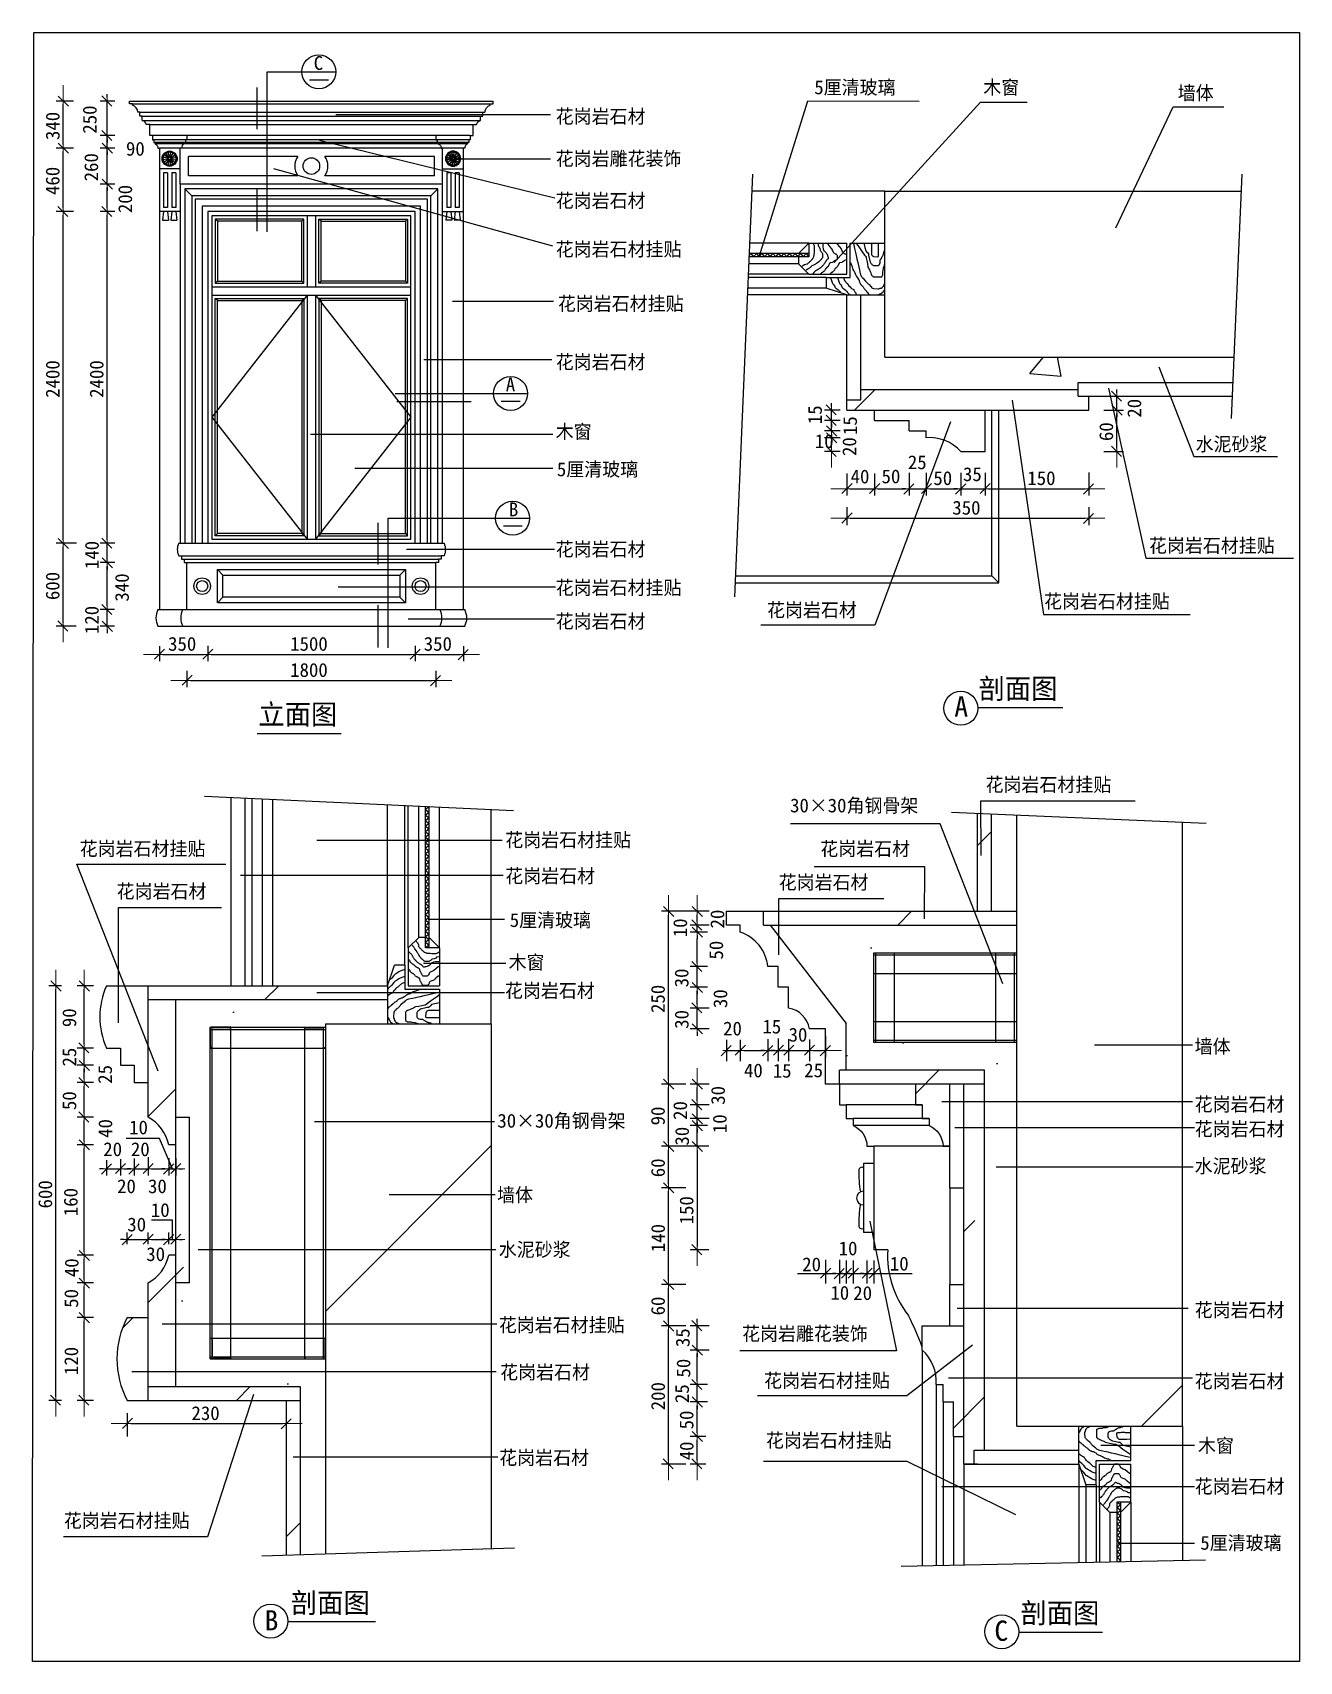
# Model space of a CAD drawing. Header units: metres. Extents: x 1603 to 10770, y 1189 to 12976.
import ezdxf

# ---------------------------------------------------------------- set-up
doc = ezdxf.new("R2010")
doc.units = ezdxf.units.M
for name, color, linetype in [('2', 2, 'Continuous'), ('3', 3, 'Continuous'), ('4', 4, 'Continuous'), ('6', 7, 'Continuous'), ('7', 7, 'Continuous'), ('BH', 3, 'Continuous'), ('DIM', 3, 'Continuous'), ('TEXT', 3, 'Continuous')]:
    doc.layers.add(name, color=color, linetype=linetype)
doc.dimstyles.get("Standard").update_dxf_attribs({"dimtxt": 2.5, "dimasz": 2.5, "dimexe": 1.25, "dimexo": 0.625, "dimtad": 1, "dimcen": 2.5, "dimazin": 3, "dimtfac": 1, "dimtmove": 0, "dimatfit": 3})

msp = doc.modelspace()

# ---------------------------------------------------------------- texts
for s, p in [('340', (1798.39, 12198.6)), ('250', (2066.46, 12244.75)), ('260', (2077.41, 11899.75)), ('460', (1797.81, 11800.91)), ('200', (2323.16, 11669.75)), ('2400', (1798.39, 10333.05)), ('2400', (2116.34, 10333.05)), ('15', (7314.6, 10142.48)), ('20', (9625.08, 10189.64)), ('15', (7568.31, 10063.85)), ('60', (9421.86, 10020.24)), ('20', (7563.4, 9912.17)), ('140', (2082.2, 9093.69)), ('600', (1797.81, 8869.47)), ('340', (2299.66, 8858.6)), ('120', (2081.12, 8623.69)), ('20', (6607.9, 6493.24)), ('10', (6339.23, 6429.7)), ('50', (6599.67, 6268.24)), ('30', (6349.18, 6067.08)), ('250', (6178.02, 5881.53)), ('30', (6629.73, 5917.08)), ('90', (1918.79, 5779.05)), ('30', (6349.91, 5767.08)), ('25', (1919.08, 5494.44)), ('25', (2177.44, 5369.44)), ('50', (1919.08, 5179.05)), ('30', (6612.72, 5217.08)), ('90', (6177.73, 5068.24)), ('20', (6339.36, 5107.68)), ('40', (2179.29, 4977.75)), ('10', (6625.5, 5012.17)), ('30', (6352.62, 4921.9)), ('60', (6178.31, 4692.95)), ('600', (1744.66, 4467.06)), ('160', (1929.01, 4411.28)), ('150', (6385.05, 4351.94)), ('140', (6178.89, 4150.46)), ('40', (1936.12, 3970.02)), ('50', (1932.73, 3747.93)), ('60', (6178.31, 3692.95)), ('35', (6357.68, 3463.98)), ('120', (1932.92, 3261.28)), ('50', (6362.5, 3243.24)), ('200', (6178.89, 3006.53)), ('25', (6352.26, 3058.63)), ('50', (6385.05, 2868.24)), ('40', (6385.91, 2644.39))]:
    msp.add_text(s, height=100, rotation=90).set_placement(p)
for s, p in [('25', (7936.72, 9816.94)), ('40', (7522.49, 9713.84)), ('50', (7746.33, 9714.74)), ('50', (8121.33, 9701.97)), ('35', (8335.57, 9730.51)), ('150', (8801.28, 9701.97)), ('350', (8258.47, 9487.82)), ('350', (2583.62, 8502.83)), ('1500', (3467, 8502.83)), ('350', (4433.62, 8502.83)), ('1800', (3467, 8313.71)), ('20', (6599.85, 5719.17)), ('15', (6884.17, 5733.08)), ('30', (7073.69, 5674.31)), ('40', (6751, 5415.85)), ('15', (6959.17, 5413.64)), ('25', (7187.07, 5416.71)), ('10', (2301.8, 5003.56)), ('20', (2114.65, 4845.77)), ('20', (2314.65, 4845.77)), ('20', (2214.65, 4577.68)), ('30', (2438.49, 4577.68)), ('10', (2459.11, 4405.57)), ('30', (2288.49, 4301.13)), ('30', (2425.79, 4086.52)), ('10', (7436.03, 4128.02)), ('20', (7172.46, 4012.43)), ('10', (7806.48, 4017.56)), ('10', (7376.21, 3806.82)), ('20', (7541.84, 3804.52)), ('230', (2752.94, 2935.63))]:
    msp.add_text(s, height=100).set_placement(p)
at = {"layer": 'DIM'}
for s, p in [('C', (3637.43, 12706.12)), ('A', (5027.24, 10380.08)), ('B', (5049.96, 9475.86))]:
    msp.add_text(s, height=100, dxfattribs=at).set_placement(p)
at = {"layer": 'DIM', "char_height": 100, "attachment_point": 1}
for s, insert in [('\\A1;90', (2278.88, 12185.45)), ('\\A1;10', (7263.53, 10069.52))]:
    msp.add_mtext(s, dxfattribs=dict(at, insert=insert))
at = {"layer": 'TEXT'}
for s, height, p in [('5厘清玻璃', 100, (7259.56, 12530.06)), ('木窗', 100, (8482.59, 12529.55)), ('墙体', 100, (9889.58, 12488.89)), ('花岗岩石材', 100, (5388.56, 12319.64)), ('花岗岩雕花装饰', 100, (5388.56, 12014.15)), ('花岗岩石材', 100, (5388.56, 11710.2)), ('花岗岩石材挂贴', 100, (5388.56, 11358.81)), ('花岗岩石材挂贴', 100, (5403.92, 10964.79)), ('花岗岩石材', 100, (5388.56, 10542.63)), ('木窗', 100, (5388.56, 10037.96)), ('水泥砂浆', 100, (10018.85, 9948.31)), ('5厘清玻璃', 100, (5397.05, 9765.96)), ('花岗岩石材挂贴', 100, (9681.14, 9214.77)), ('花岗岩石材', 100, (5388.56, 9188.06)), ('花岗岩石材挂贴', 100, (5388.56, 8909.27)), ('花岗岩石材', 100, (6917.55, 8748.07)), ('花岗岩石材挂贴', 100, (8921.95, 8810.43)), ('花岗岩石材', 100, (5388.56, 8665.91)), ('剖面图', 146.5, (8448.43, 8155.25)), ('立面图', 146.5, (3236.83, 7969.02)), ('A', 146.5, (8273.06, 8026.33)), ('花岗岩石材挂贴', 100, (8498.65, 7483.91)), ('30×30角钢骨架', 100, (7084.5, 7333.3)), ('花岗岩石材挂贴', 100, (5023.44, 7084.01)), ('花岗岩石材挂贴', 100, (1943.81, 7020.23)), ('花岗岩石材', 100, (7303, 7019.96)), ('花岗岩石材', 100, (5023.44, 6823.68)), ('花岗岩石材', 100, (7002.13, 6776.97)), ('花岗岩石材', 100, (2211.34, 6711.91)), ('5厘清玻璃', 100, (5056.02, 6503.94)), ('木窗', 100, (5047.53, 6197.92)), ('花岗岩石材', 100, (5021.16, 5993.28)), ('墙体', 100, (10012.03, 5589.54)), ('花岗岩石材', 100, (10012.03, 5170.75)), ('30×30角钢骨架', 100, (4966.3, 5051.75)), ('花岗岩石材', 100, (10012.03, 4991.61)), ('水泥砂浆', 100, (10012.03, 4723.98)), ('墙体', 100, (4964.37, 4515.56)), ('水泥砂浆', 100, (4976.52, 4119.72)), ('花岗岩石材', 100, (10012.03, 3682.3)), ('花岗岩石材挂贴', 100, (4976.52, 3573.88)), ('花岗岩雕花装饰', 100, (6737.02, 3510.72)), ('花岗岩石材', 100, (4986.46, 3232.62)), ('花岗岩石材挂贴', 100, (6896.39, 3172.11)), ('花岗岩石材', 100, (10012.03, 3167.7)), ('花岗岩石材挂贴', 100, (6909.69, 2738.4)), ('花岗岩石材', 100, (4979.71, 2613.15)), ('木窗', 100, (10036.11, 2700.78)), ('花岗岩石材', 100, (10012.03, 2405.65)), ('花岗岩石材挂贴', 100, (1828.94, 2158.72)), ('5厘清玻璃', 100, (10052.8, 1997.19)), ('剖面图', 146.5, (3471.6, 1539.99)), ('B', 146.5, (3281.94, 1413.32)), ('剖面图', 146.5, (8751.03, 1466.05)), ('C', 146.5, (8562.98, 1338))]:
    msp.add_text(s, height=height, dxfattribs=at).set_placement(p)

# ---------------------------------------------------------------- blocks, each defined once
blk = doc.blocks.new('BH2')
at = {"layer": 'BH'}
blk.add_lwpolyline([(0, 32), (5, 28), (0, 24), (5, 20), (0, 16), (5, 12), (0, 8), (5, 4), (0, 0)], dxfattribs=at)
blk = doc.blocks.new('HUA-1')
at = {"layer": '3'}
for p, q in [((25.32, 31.28), (9.02, 33.93)), ((25.19, 29.39), (9.12, 25.6)), ((25.19, 29.39), (9.25, 26.11)), ((25.32, 31.28), (9.34, 34.35)), ((26.17, 32.97), (12.12, 41.66)), ((25.79, 27.6), (12.32, 18.46)), ((25.79, 27.6), (12.39, 17.94)), ((26.17, 32.97), (12.57, 41.92)), ((27.6, 34.21), (17.94, 47.61)), ((27.03, 26.17), (18.08, 12.57)), ((27.03, 26.17), (18.34, 12.12)), ((27.6, 34.21), (18.46, 47.68)), ((29.39, 34.81), (25.6, 50.88)), ((28.72, 25.19), (25.65, 9.34)), ((28.72, 25.32), (26.07, 9.02)), ((29.39, 34.81), (26.11, 50.75)), ((30.61, 25.32), (33.89, 9.25)), ((30.61, 25.19), (34.4, 9.12)), ((31.02, 34.68), (33.93, 50.98)), ((31.02, 34.81), (34.35, 50.66)), ((32.38, 25.79), (41.54, 12.32)), ((32.4, 25.79), (42.06, 12.39)), ((32.72, 33.99), (41.92, 47.43)), ((33.83, 27.03), (47.88, 18.34)), ((33.83, 27.03), (47.43, 18.08)), ((34.11, 36.01), (41.66, 47.88)), ((34.21, 32.4), (47.61, 42.06)), ((34.32, 32.4), (47.68, 41.54)), ((34.68, 28.72), (50.98, 26.07)), ((34.81, 30.61), (50.88, 34.4)), ((34.81, 28.72), (50.66, 25.65)), ((44.27, 32.84), (50.75, 33.89))]:
    blk.add_line(p, q, dxfattribs=at)
for centre, radius, start, end in [((9.5, 30.08), 3.93, 124.33, 245.38), ((11.03, 22.23), 3.93, 146.83, 267.88), ((11.09, 37.92), 3.93, 101.83, 222.88), ((10.17, 27.8), 6.24, 100.64, 117.61), ((12.53, 20.38), 6.24, 123.14, 140.11), ((-74.69, -259.72), 297.9, 73.64, 73.91), ((-177.59, -197.61), 297.9, 51.14, 51.41), ((10.84, 35.55), 6.24, 78.14, 95.11), ((44.15, -277.73), 297.9, 96.14, 96.41), ((15.45, 15.56), 3.93, 169.33, 290.38), ((17.54, 14.42), 6.24, 145.64, 162.61), ((15.56, 44.55), 3.93, 79.33, 200.38), ((-248.89, -100.84), 297.9, 28.64, 28.91), ((14.42, 42.46), 6.24, 55.64, 72.61), ((160.84, -248.89), 297.9, 118.64, 118.91), ((24.45, 10.84), 6.24, 168.14, 185.11), ((22.08, 11.09), 3.93, 191.83, 312.88), ((22.23, 48.97), 3.93, 56.83, 177.88), ((-277.73, 15.85), 297.9, 6.14, 6.41), ((20.38, 47.47), 6.24, 33.14, 50.11), ((257.61, -177.59), 297.9, 141.14, 141.41), ((32.2, 10.17), 6.24, 190.64, 207.61), ((-259.72, 134.69), 297.9, 343.64, 343.91), ((30.08, 50.5), 3.93, 34.33, 155.38), ((29.92, 9.5), 3.93, 214.33, 335.38), ((27.8, 49.83), 6.24, 10.64, 27.61), ((319.72, -74.69), 297.9, 163.64, 163.91), ((-197.61, 237.59), 297.9, 321.14, 321.41), ((39.62, 12.53), 6.24, 213.14, 230.11), ((37.92, 48.91), 3.93, 11.83, 132.88), ((37.77, 11.03), 3.93, 236.83, 357.88), ((337.73, 44.15), 297.9, 186.14, 186.41), ((35.55, 49.16), 6.24, 348.14, 5.11), ((-100.84, 308.89), 297.9, 298.64, 298.91), ((45.58, 17.54), 6.24, 235.64, 252.61), ((44.55, 44.44), 3.93, 349.33, 110.38), ((44.44, 15.45), 3.93, 259.33, 20.38), ((308.89, 160.84), 297.9, 208.64, 208.91), ((42.46, 45.58), 6.24, 325.64, 342.61), ((15.85, 337.73), 297.9, 276.14, 276.41), ((49.16, 24.45), 6.24, 258.14, 275.11), ((48.97, 37.77), 3.93, 326.83, 87.88), ((48.91, 22.08), 3.93, 281.83, 42.88), ((237.59, 257.61), 297.9, 231.14, 231.41), ((134.69, 319.72), 297.9, 253.64, 253.91), ((47.47, 39.62), 6.24, 303.14, 320.11), ((49.83, 32.2), 6.24, 280.64, 297.61), ((50.5, 29.92), 3.93, 304.33, 65.38)]:
    blk.add_arc(centre, radius, start, end, dxfattribs=at)
at = {"layer": '4'}
for radius in [27.43, 4.8]:
    blk.add_circle((30, 30), radius, dxfattribs=at)
at = {"layer": '6'}
blk.add_circle((30, 30), 24.43, dxfattribs=at)
blk = doc.blocks.new('ST-L30')
at = {"layer": '4'}
blk.add_lwpolyline([(0, 1, 0.41), (1, 0), (30, 0), (30, 0.67, 0.41), (28, 2.67), (4.67, 2.67, -0.41), (2.67, 4.67), (2.67, 28, 0.41), (0.67, 30), (0, 30)], format="xyb", close=True, dxfattribs=at)
blk = doc.blocks.new('_DOT')
at = {"color": 0, "linetype": 'ByBlock', "lineweight": 15}
blk.add_line((4.63, 0), (-1, 0), dxfattribs=at)
blk.add_lwpolyline([(-1.51, -1.54), (1.42, 1.41)])

# ---------------------------------------------------------------- hatches: boundary and pattern name
at = {"layer": 'BH'}
h = msp.add_hatch(dxfattribs=at)
h.set_pattern_fill('ANSI31', scale=1500)
h.paths.add_polyline_path([(10296.08, 10627.85), (10347.08, 11827.85), (7770.32, 11827.85), (7770.32, 10627.85)])
h = msp.add_hatch(dxfattribs=at)
h.set_pattern_fill('AR-RROOF', scale=500)
h.paths.add_polyline_path([(3550.47, 11176.76), (3550.47, 11610.45), (2940.47, 11610.45), (2940.47, 11176.76)])
h.paths.add_polyline_path([(3550.47, 11036.76), (2940.47, 11036.76), (2940.47, 9350.45), (3550.47, 9350.45)])
h.paths.add_polyline_path([(4300.47, 11036.76), (3690.47, 11036.76), (3690.47, 9350.45), (4300.47, 9350.45)])
h.paths.add_polyline_path([(4300.47, 11176.76), (4300.47, 11610.45), (3690.47, 11610.45), (3690.47, 11176.76)])
h = msp.add_hatch(dxfattribs=at)
h.set_pattern_fill('ANSI33', scale=300)
h.paths.add_polyline_path([(9245.32, 10244.52), (9245.32, 10344.52), (9170.32, 10344.52), (9170.32, 10394.52), (7495.32, 10394.52), (7495.32, 10244.52)])
h.paths.add_polyline_path([(7695.32, 10244.52), (7695.32, 10169.52), (7945.32, 10169.52), (7945.32, 10094.52), (8070.32, 10094.52), (8070.32, 10044.52, -0.23), (8320.32, 9944.52), (8495.32, 9944.52), (8495.32, 10244.52)])
h.paths.add_polyline_path([(9170.32, 10444.52), (9170.32, 10344.52), (10284.04, 10344.52), (10288.29, 10444.52)])
h.paths.add_polyline_path([(7595.32, 11077.85), (7495.32, 11077.85), (7495.32, 10394.52), (7595.32, 10394.52)])
h = msp.add_hatch(dxfattribs=at)
h.set_pattern_fill('AR-CONC', scale=15)
h.paths.add_polyline_path([(7770.32, 10627.85), (7770.32, 11077.85), (7595.32, 11077.85), (7595.32, 10394.52), (9170.32, 10394.52), (9170.32, 10444.52), (10288.29, 10444.52), (10296.08, 10627.85)])
h = msp.add_hatch(dxfattribs=at)
h.set_pattern_fill('ANSI33', scale=300)
h.paths.add_polyline_path([(8541.09, 7321.37), (8441.09, 7325.59), (8441.09, 6617.22), (8541.09, 6617.22)])
h.paths.add_polyline_path([(8724.42, 6617.22), (6891.09, 6617.22), (6891.09, 6517.22), (8724.42, 6517.22)])
h.paths.add_polyline_path([(6891.09, 6617.22), (6623.83, 6617.22), (6623.83, 6517.22), (6723.83, 6517.22), (6723.83, 6467.22, -0.29), (6923.83, 6217.22), (6998.83, 6217.22), (6998.83, 6067.22), (7073.83, 6067.22), (7073.83, 5917.22, -0.32), (7223.83, 5767.22), (7341.09, 5767.22), (7341.09, 5467.22), (7341.09, 5367.22), (7441.09, 5367.22), (7441.09, 5467.22), (7491.09, 5467.22), (7491.09, 5805.63), (6941.09, 6517.22), (6891.09, 6517.22)])
h.paths.add_polyline_path([(8491.09, 5467.22), (7441.09, 5467.22), (7441.09, 5367.22), (8491.09, 5367.22)])
h.paths.add_polyline_path([(8241.09, 5367.22), (7991.09, 5367.22), (7991.09, 5217.22), (8041.09, 5217.22), (8041.09, 5117.22), (8091.09, 5117.22), (8091.09, 5067.22, -0.29), (8191.09, 4917.22), (8241.09, 4917.22)])
h.paths.add_polyline_path([(8341.09, 5367.22), (8241.09, 5367.22), (8241.09, 4617.22), (8341.09, 4617.22)])
h.paths.add_polyline_path([(8491.09, 5367.22), (8341.09, 5367.22), (8341.09, 2617.22), (8416.09, 2617.22), (8416.09, 2717.22), (8491.09, 2717.22)])
h.paths.add_polyline_path([(8341.09, 3917.22), (8241.09, 3917.22), (8241.09, 3617.22), (8341.09, 3617.22)])
h.paths.add_polyline_path([(8341.09, 3617.22), (8041.09, 3617.22), (8041.09, 3442.22, -0.23), (8141.09, 3192.22), (8191.09, 3192.22), (8191.09, 3067.22), (8266.09, 3067.22), (8266.09, 2817.22), (8341.09, 2817.22)])
h.paths.add_polyline_path([(9174.42, 2717.22), (8416.09, 2717.22), (8416.09, 2617.22), (8441.09, 2617.22), (9174.42, 2617.22)])
h = msp.add_hatch(dxfattribs=at)
h.set_pattern_fill('AR-CONC', scale=15)
h.paths.add_polyline_path([(8724.42, 7313.64), (8541.09, 7321.37), (8541.09, 6617.22), (8724.42, 6617.22)])
h = msp.add_hatch(dxfattribs=at)
h.set_pattern_fill('ANSI31', scale=1500)
h.paths.add_polyline_path([(8724.42, 2892.22), (9924.42, 2892.22), (9924.42, 7263.03), (8724.42, 7313.64)])
h = msp.add_hatch(dxfattribs=at)
h.set_pattern_fill('AR-CONC', scale=15)
h.paths.add_polyline_path([(7491.09, 5805.63), (7491.09, 5467.22), (8491.09, 5467.22), (8491.09, 2717.22), (9174.42, 2717.22), (9174.42, 2892.22), (8724.42, 2892.22), (8724.42, 5667.22), (7691.09, 5667.22), (7691.09, 6317.22), (8724.42, 6317.22), (8724.42, 6517.22), (6941.09, 6517.22)])
h = msp.add_hatch(dxfattribs=at)
h.set_pattern_fill('ANSI33', scale=300)
h.paths.add_polyline_path([(2438.63, 3178.04), (2438.63, 3078.04), (3438.63, 3078.04), (3438.63, 3178.04)])
h.paths.add_polyline_path([(3538.63, 3178.04), (3438.63, 3178.04), (3438.63, 1959.58), (3538.63, 1962.73)])
h.paths.add_polyline_path([(2438.63, 3678.04), (2288.63, 3678.04, 0.25), (2288.63, 3078.04), (2438.63, 3078.04)])
h.paths.add_polyline_path([(2438.63, 3178.04), (2638.63, 3178.04), (2638.63, 4128.04), (2588.63, 4128.04, -0.22), (2438.63, 3928.04)])
h.paths.add_polyline_path([(2638.63, 3928.04), (2738.63, 3928.04), (2738.63, 5128.04), (2638.63, 5128.04)])
h.paths.add_polyline_path([(2638.63, 5978.04), (2438.63, 5978.04), (2438.63, 5128.04, -0.22), (2588.63, 4928.04), (2638.63, 4928.04)])
h.paths.add_polyline_path([(2438.63, 6078.04), (2138.63, 6078.04, 0.22), (2138.63, 5628.04), (2238.63, 5628.04), (2238.63, 5503.04), (2338.63, 5503.04), (2338.63, 5378.04), (2438.63, 5378.04)])
h.paths.add_polyline_path([(4171.97, 5978.04), (4171.97, 6078.04), (2438.63, 6078.04), (2438.63, 5978.04)])
h = msp.add_hatch(dxfattribs=at)
h.set_pattern_fill('AR-CONC', scale=15)
h.paths.add_polyline_path([(2888.63, 5778.04), (3038.63, 5778.04), (3721.97, 5778.04), (3721.97, 5803.04), (4171.97, 5803.04), (4171.97, 5978.04), (2638.63, 5978.04), (2638.63, 5128.04), (2738.63, 5128.04), (2738.63, 3928.04), (2638.63, 3928.04), (2638.63, 3178.04), (3538.63, 3178.04), (3538.63, 1962.73), (3721.97, 1968.49), (3721.97, 3378.04), (3571.97, 3378.04), (2888.63, 3378.04), (2888.63, 3528.04)])
h = msp.add_hatch(dxfattribs=at)
h.set_pattern_fill('ANSI31', scale=1500)
h.paths.add_polyline_path([(4921.97, 5803.04), (3721.97, 5803.04), (3721.97, 1968.49), (4921.97, 2006.25)])

# ---------------------------------------------------------------- linework, layer by layer
for p, q in [((3607.41, 12633.27), (3743.78, 12633.27)), ((7213.44, 12481.38), (8018.91, 12480.86)), ((8461.9, 12472.72), (8801.15, 12472.72)), ((9857.74, 12438.07), (10224.32, 12438.07)), ((4994.59, 10307.89), (5130.96, 10307.89)), ((10005.13, 9908.65), (10612.33, 9908.65)), ((5009.74, 9406.61), (5146.12, 9406.61)), ((9658.34, 9172.35), (10727.44, 9172.35)), ((8917.78, 8765.21), (9979.31, 8765.21)), ((7698.95, 8687.25), (6872.52, 8687.25)), ((8464.97, 7417.55), (9582.1, 7417.55)), ((8170.78, 7250.17), (7086.72, 7250.17)), ((1922.38, 6958.33), (3001.97, 6958.33)), ((8058.92, 6940.12), (7259.24, 6940.12)), ((2224.61, 6644.69), (2969.98, 6644.69)), ((7003.59, 6709.63), (7764.03, 6709.63)), ((2521.68, 4973.96), (2279.66, 4973.96)), ((2616.03, 4754.69), (2521.68, 4973.96)), ((2615.73, 4383.12), (2464.15, 4383.12)), ((2615.73, 4243.07), (2615.73, 4383.12)), ((7854.32, 3437.28), (6720.84, 3437.28)), ((7928.5, 3110.18), (6848.09, 3110.18)), ((7932.4, 2636.81), (6891.82, 2636.81)), ((2868.04, 2090.54), (1826.4, 2090.25))]:
    msp.add_line(p, q)
at = {"layer": '2'}
for p, q in [((7770.32, 10627.85), (7770.32, 11827.85)), ((7770.32, 11827.85), (10347.08, 11827.85)), ((7770.32, 10627.85), (10296.08, 10627.85)), ((8724.42, 2892.22), (8724.42, 7313.64)), ((9924.42, 2892.22), (9924.42, 7263.03)), ((3721.97, 5803.04), (3721.97, 1968.49)), ((3721.97, 5803.04), (4921.97, 5803.04)), ((4921.97, 5803.04), (4921.97, 2006.25)), ((8724.42, 2892.22), (9924.42, 2892.22))]:
    msp.add_line(p, q, dxfattribs=at)
at = {"layer": '3'}
for p, q in [((2550.47, 11960.45), (2550.47, 11710.45)), ((2580.47, 11960.45), (2550.47, 11960.45)), ((2580.47, 11960.45), (2580.47, 11710.45)), ((2610.47, 11960.45), (2610.47, 11710.45)), ((2640.47, 11960.45), (2610.47, 11960.45)), ((2640.47, 11960.45), (2640.47, 11710.45)), ((4600.47, 11960.45), (4600.47, 11710.45)), ((4630.47, 11960.45), (4600.47, 11960.45)), ((4630.47, 11960.45), (4630.47, 11710.45)), ((4660.47, 11960.45), (4660.47, 11710.45)), ((4690.47, 11960.45), (4660.47, 11960.45)), ((4690.47, 11960.45), (4690.47, 11710.45)), ((6813.35, 11950.91), (6683.35, 8892.14)), ((10352.31, 11950.91), (10277.19, 10183.2)), ((2755.47, 11795.45), (2705.47, 11845.45)), ((4485.47, 11795.45), (4535.47, 11845.45)), ((2550.47, 11680.45), (2543.93, 11619.64)), ((2580.47, 11710.45), (2550.47, 11710.45)), ((2580.47, 11680.45), (2587.01, 11619.64)), ((2610.47, 11680.45), (2603.93, 11619.64)), ((2640.47, 11710.45), (2610.47, 11710.45)), ((2640.47, 11680.45), (2647.01, 11619.64)), ((4600.47, 11680.45), (4593.93, 11619.64)), ((4630.47, 11710.45), (4600.47, 11710.45)), ((4630.47, 11680.45), (4637.01, 11619.64)), ((4660.47, 11680.45), (4653.93, 11619.64)), ((4690.47, 11710.45), (4660.47, 11710.45)), ((4690.47, 11680.45), (4697.01, 11619.64)), ((2543.93, 11619.64), (2587.01, 11619.64)), ((2603.93, 11619.64), (2647.01, 11619.64)), ((2940.47, 11610.45), (2925.47, 11625.45)), ((3550.47, 11610.45), (3565.47, 11625.45)), ((3690.47, 11610.45), (3675.47, 11625.45)), ((4300.47, 11610.45), (4315.47, 11625.45)), ((4637.01, 11619.64), (4593.93, 11619.64)), ((4697.01, 11619.64), (4653.93, 11619.64)), ((7250.03, 11451.36), (7248.53, 11452.85)), ((7251.84, 11448.64), (7250.03, 11451.36)), ((7254.56, 11444.11), (7251.84, 11448.64)), ((7256.38, 11440.48), (7254.56, 11444.11)), ((7258.19, 11436.86), (7256.38, 11440.48)), ((7260.01, 11433.23), (7258.19, 11436.86)), ((7286.33, 11452.85), (7286.33, 11451.36)), ((7286.33, 11451.36), (7287.24, 11436.86)), ((7287.24, 11436.86), (7289.05, 11431.42)), ((7320.82, 11452.85), (7320.82, 11425.07)), ((7355.84, 11452.85), (7358.02, 11444.11)), ((7358.02, 11444.11), (7372.55, 11425.98)), ((7424.23, 11452.85), (7426.42, 11444.11)), ((7426.42, 11444.11), (7440.94, 11425.98)), ((7542.71, 11452.85), (7543.37, 11449.82)), ((7543.37, 11449.82), (7550.8, 11414.2)), ((7561.48, 11452.85), (7576.65, 11432.01)), ((7617.51, 11452.85), (7625.7, 11420.13)), ((7674.74, 11451.3), (7673.25, 11424.59)), ((7674.85, 11452.85), (7674.74, 11451.3)), ((7723.51, 11412.71), (7723.51, 11452.85)), ((7224.61, 11315.41), (7228.24, 11319.03)), ((7228.24, 11319.03), (7232.78, 11322.66)), ((7232.78, 11322.66), (7236.41, 11326.28)), ((7236.41, 11326.28), (7240.04, 11330.82)), ((7240.04, 11330.82), (7243.67, 11334.44)), ((7243.67, 11334.44), (7246.4, 11337.16)), ((7246.4, 11337.16), (7247.3, 11338.97)), ((7247.3, 11338.97), (7249.12, 11340.78)), ((7249.12, 11340.78), (7250.93, 11343.5)), ((7250.93, 11343.5), (7252.75, 11347.13)), ((7252.75, 11347.13), (7254.56, 11349.85)), ((7254.56, 11349.85), (7256.38, 11354.38)), ((7256.38, 11354.38), (7257.29, 11358.91)), ((7257.29, 11358.91), (7258.19, 11364.35)), ((7258.19, 11369.79), (7259.1, 11375.23)), ((7258.19, 11364.35), (7258.19, 11369.79)), ((7259.1, 11375.23), (7260.01, 11380.66)), ((7260.92, 11428.7), (7260.01, 11433.23)), ((7260.01, 11386.1), (7260.92, 11398.79)), ((7260.01, 11380.66), (7260.01, 11386.1)), ((7260.92, 11398.79), (7260.92, 11428.7)), ((7289.05, 11431.42), (7294.5, 11426.89)), ((7290.87, 11316.31), (7289.05, 11314.5)), ((7293.59, 11318.13), (7290.87, 11316.31)), ((7294.5, 11319.94), (7293.59, 11318.13)), ((7294.5, 11426.89), (7299.03, 11414.2)), ((7297.22, 11321.75), (7294.5, 11319.94)), ((7299.94, 11324.47), (7297.22, 11321.75)), ((7299.03, 11414.2), (7302.66, 11401.51)), ((7301.76, 11327.19), (7299.94, 11324.47)), ((7304.48, 11329.91), (7301.76, 11327.19)), ((7302.66, 11401.51), (7305.39, 11396.07)), ((7305.39, 11332.63), (7304.48, 11329.91)), ((7305.39, 11396.07), (7309.02, 11392.45)), ((7309.02, 11334.44), (7305.39, 11332.63)), ((7309.02, 11392.45), (7312.65, 11387.91)), ((7311.74, 11338.07), (7309.02, 11334.44)), ((7314.46, 11340.78), (7311.74, 11338.07)), ((7312.65, 11387.91), (7315.37, 11384.29)), ((7316.28, 11344.41), (7314.46, 11340.78)), ((7315.37, 11384.29), (7317.18, 11380.66)), ((7319, 11347.13), (7316.28, 11344.41)), ((7317.18, 11380.66), (7319, 11377.04)), ((7319, 11377.04), (7319.91, 11374.32)), ((7319.91, 11349.85), (7319, 11347.13)), ((7319.91, 11374.32), (7319.91, 11349.85)), ((7320.82, 11425.07), (7324.45, 11410.57)), ((7324.45, 11410.57), (7328.98, 11397.88)), ((7328.98, 11397.88), (7334.43, 11393.35)), ((7334.43, 11393.35), (7338.97, 11388.82)), ((7338.97, 11388.82), (7342.6, 11385.2)), ((7340.78, 11318.13), (7338.97, 11314.5)), ((7342.6, 11319.94), (7340.78, 11318.13)), ((7342.6, 11385.2), (7346.23, 11381.57)), ((7344.41, 11322.66), (7342.6, 11319.94)), ((7346.23, 11326.28), (7344.41, 11322.66)), ((7346.23, 11381.57), (7348.04, 11377.94)), ((7348.04, 11329), (7346.23, 11326.28)), ((7348.04, 11377.94), (7350.76, 11375.23)), ((7349.86, 11330.82), (7348.04, 11329)), ((7353.49, 11333.53), (7349.86, 11330.82)), ((7350.76, 11375.23), (7351.67, 11371.6)), ((7351.67, 11371.6), (7353.49, 11368.88)), ((7353.49, 11368.88), (7354.39, 11365.26)), ((7357.12, 11336.25), (7353.49, 11333.53)), ((7354.39, 11365.26), (7355.3, 11360.72)), ((7355.3, 11360.72), (7357.12, 11355.29)), ((7357.12, 11355.29), (7358.93, 11349.85)), ((7360.75, 11339.88), (7357.12, 11336.25)), ((7358.93, 11349.85), (7360.75, 11346.22)), ((7360.75, 11346.22), (7360.75, 11339.88)), ((7372.55, 11425.98), (7385.25, 11411.48)), ((7385.25, 11411.48), (7390.7, 11398.79)), ((7390.7, 11398.79), (7396.14, 11386.1)), ((7395.23, 11316.31), (7391.6, 11313.59)), ((7397.96, 11319.03), (7395.23, 11316.31)), ((7396.14, 11386.1), (7400.68, 11381.57)), ((7401.59, 11319.94), (7397.96, 11319.03)), ((7400.68, 11381.57), (7404.31, 11378.85)), ((7403.4, 11321.75), (7401.59, 11319.94)), ((7407.03, 11323.56), (7403.4, 11321.75)), ((7404.31, 11378.85), (7407.94, 11377.94)), ((7410.66, 11326.28), (7407.03, 11323.56)), ((7407.94, 11377.94), (7411.57, 11376.13)), ((7421.55, 11331.72), (7410.66, 11326.28)), ((7411.57, 11376.13), (7415.2, 11375.23)), ((7415.2, 11375.23), (7418.83, 11372.51)), ((7418.83, 11372.51), (7421.55, 11369.79)), ((7421.55, 11369.79), (7423.37, 11367.07)), ((7424.28, 11334.44), (7421.55, 11331.72)), ((7423.37, 11367.07), (7425.18, 11363.44)), ((7425.18, 11336.25), (7424.28, 11334.44)), ((7425.18, 11363.44), (7425.18, 11336.25)), ((7440.94, 11425.98), (7453.64, 11411.48)), ((7453.64, 11411.48), (7459.09, 11398.79)), ((7459.09, 11398.79), (7464.53, 11386.1)), ((7463.63, 11316.31), (7460, 11313.59)), ((7466.35, 11319.03), (7463.63, 11316.31)), ((7464.53, 11386.1), (7469.07, 11381.57)), ((7469.98, 11319.94), (7466.35, 11319.03)), ((7469.07, 11381.57), (7472.7, 11378.85)), ((7471.79, 11321.75), (7469.98, 11319.94)), ((7475.43, 11323.56), (7471.79, 11321.75)), ((7472.7, 11378.85), (7476.33, 11377.94)), ((7479.06, 11326.28), (7475.43, 11323.56)), ((7476.33, 11377.94), (7479.96, 11376.13)), ((7489.95, 11331.72), (7479.06, 11326.28)), ((7479.96, 11376.13), (7483.59, 11375.23)), ((7483.59, 11375.23), (7487.22, 11372.51)), ((7487.22, 11372.51), (7489.95, 11369.79)), ((7489.95, 11369.79), (7491.76, 11367.07)), ((7492.67, 11334.44), (7489.95, 11331.72)), ((7491.76, 11367.07), (7493.58, 11363.44)), ((7493.58, 11336.25), (7492.67, 11334.44)), ((7493.58, 11363.44), (7493.58, 11336.25)), ((7550.8, 11414.2), (7559.71, 11375.61)), ((7559.71, 11375.61), (7568.63, 11339.99)), ((7568.63, 11339.99), (7574.57, 11313.28)), ((7576.65, 11432.01), (7600.43, 11396.39)), ((7600.43, 11396.39), (7624.21, 11366.71)), ((7624.21, 11366.71), (7630.15, 11357.8)), ((7625.7, 11420.13), (7631.64, 11396.39)), ((7630.15, 11357.8), (7634.61, 11351.86)), ((7631.64, 11396.39), (7640.56, 11387.48)), ((7634.61, 11351.86), (7636.1, 11347.41)), ((7636.1, 11347.41), (7639.07, 11326.63)), ((7639.07, 11326.63), (7645.01, 11302.89)), ((7640.56, 11387.48), (7646.5, 11381.55)), ((7646.5, 11381.55), (7650.96, 11374.13)), ((7650.96, 11374.13), (7652.45, 11365.22)), ((7652.45, 11365.22), (7656.9, 11344.44)), ((7656.9, 11344.44), (7661.36, 11323.67)), ((7661.36, 11323.67), (7664.33, 11316.25)), ((7664.33, 11316.25), (7668.79, 11308.82)), ((7673.25, 11424.59), (7673.25, 11371.16)), ((7673.25, 11371.16), (7676.22, 11366.71)), ((7676.22, 11366.71), (7679.2, 11362.25)), ((7679.2, 11362.25), (7683.65, 11359.28)), ((7683.65, 11359.28), (7685.14, 11359.28)), ((7685.14, 11359.28), (7685.14, 11357.8)), ((7685.14, 11357.8), (7688.11, 11356.32)), ((7688.11, 11356.32), (7689.6, 11354.83)), ((7689.6, 11354.83), (7716.08, 11353.35)), ((7716.08, 11353.35), (7720.54, 11353.35)), ((7720.54, 11353.35), (7722.03, 11354.83)), ((7722.03, 11354.83), (7723.51, 11359.28)), ((7725, 11408.26), (7723.51, 11412.71)), ((7723.51, 11378.58), (7725, 11386)), ((7723.51, 11359.28), (7723.51, 11378.58)), ((7725, 11386), (7725, 11408.26)), ((7735.4, 11313.28), (7736.89, 11319.21)), ((7736.89, 11331.09), (7739.86, 11334.05)), ((7736.89, 11319.21), (7736.89, 11331.09)), ((7739.86, 11334.05), (7741.35, 11337.02)), ((7741.35, 11337.02), (7742.83, 11339.99)), ((7742.83, 11339.99), (7747.29, 11345.93)), ((7747.29, 11345.93), (7748.78, 11350.38)), ((7748.78, 11350.38), (7751.75, 11354.83)), ((7751.75, 11354.83), (7754.72, 11360.77)), ((7754.72, 11360.77), (7757.7, 11365.22)), ((7757.7, 11365.22), (7759.18, 11369.67)), ((7759.18, 11369.67), (7760.67, 11374.13)), ((7760.67, 11378.58), (7763.64, 11383.03)), ((7760.67, 11374.13), (7760.67, 11378.58)), ((7763.64, 11387.48), (7765.13, 11391.94)), ((7763.64, 11383.03), (7763.64, 11387.48)), ((7765.13, 11391.94), (7765.13, 11396.39)), ((7145.32, 11302.85), (6785.81, 11302.85)), ((7170.16, 11284.59), (7174.7, 11287.31)), ((7174.7, 11287.31), (7178.33, 11290.03)), ((7178.33, 11290.03), (7181.05, 11292.75)), ((7181.05, 11292.75), (7182.87, 11294.56)), ((7182.87, 11294.56), (7185.59, 11296.37)), ((7185.59, 11296.37), (7188.31, 11297.28)), ((7188.31, 11297.28), (7192.85, 11299.09)), ((7192.85, 11299.09), (7197.39, 11300.91)), ((7197.39, 11300.91), (7210.09, 11302.72)), ((7203.74, 11258.31), (7201.02, 11255.59)), ((7206.46, 11261.03), (7203.74, 11258.31)), ((7210.09, 11262.84), (7206.46, 11261.03)), ((7210.09, 11302.72), (7213.72, 11304.53)), ((7211.91, 11264.65), (7210.09, 11262.84)), ((7213.72, 11265.56), (7211.91, 11264.65)), ((7213.72, 11304.53), (7216.45, 11307.25)), ((7215.54, 11267.37), (7213.72, 11265.56)), ((7219.17, 11269.18), (7215.54, 11267.37)), ((7216.45, 11307.25), (7218.26, 11309.06)), ((7218.26, 11309.06), (7221.89, 11311.78)), ((7222.8, 11271.9), (7219.17, 11269.18)), ((7221.89, 11311.78), (7224.61, 11315.41)), ((7226.43, 11274.62), (7222.8, 11271.9)), ((7240.95, 11287.31), (7226.43, 11274.62)), ((7253.66, 11292.75), (7240.95, 11287.31)), ((7251.84, 11233.84), (7250.03, 11229.31)), ((7257.29, 11239.27), (7251.84, 11233.84)), ((7258.19, 11296.37), (7253.66, 11292.75)), ((7258.19, 11241.99), (7257.29, 11239.27)), ((7263.64, 11298.19), (7258.19, 11296.37)), ((7260.92, 11244.71), (7258.19, 11241.99)), ((7264.55, 11248.34), (7260.92, 11244.71)), ((7267.27, 11300.91), (7263.64, 11298.19)), ((7269.08, 11251.06), (7264.55, 11248.34)), ((7270.9, 11303.63), (7267.27, 11300.91)), ((7271.81, 11252.87), (7269.08, 11251.06)), ((7274.53, 11305.44), (7270.9, 11303.63)), ((7273.62, 11254.68), (7271.81, 11252.87)), ((7277.25, 11257.4), (7273.62, 11254.68)), ((7276.34, 11307.25), (7274.53, 11305.44)), ((7283.61, 11310.88), (7276.34, 11307.25)), ((7279.98, 11259.21), (7277.25, 11257.4)), ((7283.61, 11260.12), (7279.98, 11259.21)), ((7289.05, 11314.5), (7283.61, 11310.88)), ((7288.14, 11262.84), (7283.61, 11260.12)), ((7291.77, 11265.56), (7288.14, 11262.84)), ((7296.31, 11268.28), (7291.77, 11265.56)), ((7299.03, 11270.09), (7296.31, 11268.28)), ((7300.85, 11271), (7299.03, 11270.09)), ((7304.48, 11273.72), (7300.85, 11271)), ((7307.2, 11276.43), (7304.48, 11273.72)), ((7311.74, 11280.06), (7307.2, 11276.43)), ((7308.11, 11232.93), (7307.2, 11230.21)), ((7312.65, 11237.46), (7308.11, 11232.93)), ((7315.37, 11284.59), (7311.74, 11280.06)), ((7316.28, 11240.18), (7312.65, 11237.46)), ((7319, 11287.31), (7315.37, 11284.59)), ((7319.91, 11241.09), (7316.28, 11240.18)), ((7321.72, 11290.03), (7319, 11287.31)), ((7322.63, 11241.99), (7319.91, 11241.09)), ((7324.45, 11292.75), (7321.72, 11290.03)), ((7323.54, 11243.81), (7322.63, 11241.99)), ((7325.35, 11244.71), (7323.54, 11243.81)), ((7327.17, 11296.37), (7324.45, 11292.75)), ((7327.17, 11246.53), (7325.35, 11244.71)), ((7329.89, 11300), (7327.17, 11296.37)), ((7329.89, 11248.34), (7327.17, 11246.53)), ((7330.8, 11303.63), (7329.89, 11300)), ((7332.61, 11251.06), (7329.89, 11248.34)), ((7333.52, 11306.34), (7330.8, 11303.63)), ((7333.52, 11252.87), (7332.61, 11251.06)), ((7335.34, 11309.97), (7333.52, 11306.34)), ((7336.24, 11256.5), (7333.52, 11252.87)), ((7338.97, 11314.5), (7335.34, 11309.97)), ((7338.06, 11260.12), (7336.24, 11256.5)), ((7339.87, 11263.75), (7338.06, 11260.12)), ((7340.78, 11265.56), (7339.87, 11263.75)), ((7347.13, 11271.9), (7340.78, 11265.56)), ((7348.95, 11274.62), (7347.13, 11271.9)), ((7354.39, 11278.25), (7348.95, 11274.62)), ((7356.21, 11280.97), (7354.39, 11278.25)), ((7358.93, 11283.69), (7356.21, 11280.97)), ((7361.65, 11287.31), (7358.93, 11283.69)), ((7362.56, 11290.94), (7361.65, 11287.31)), ((7365.29, 11295.47), (7362.56, 11290.94)), ((7366.19, 11300), (7365.29, 11295.47)), ((7368.92, 11301.81), (7366.19, 11300)), ((7370.73, 11304.53), (7368.92, 11301.81)), ((7371.64, 11307.25), (7370.73, 11304.53)), ((7372.55, 11309.06), (7371.64, 11307.25)), ((7377.08, 11310.88), (7372.55, 11309.06)), ((7376.5, 11232.93), (7375.59, 11230.21)), ((7381.04, 11237.46), (7376.5, 11232.93)), ((7391.6, 11313.59), (7377.08, 11310.88)), ((7377.09, 11202.85), (7381.16, 11188.61)), ((7384.67, 11240.18), (7381.04, 11237.46)), ((7388.3, 11241.09), (7384.67, 11240.18)), ((7391.02, 11241.99), (7388.3, 11241.09)), ((7391.93, 11243.81), (7391.02, 11241.99)), ((7393.75, 11244.71), (7391.93, 11243.81)), ((7395.56, 11246.53), (7393.75, 11244.71)), ((7398.28, 11248.34), (7395.56, 11246.53)), ((7401.01, 11251.06), (7398.28, 11248.34)), ((7401.91, 11252.87), (7401.01, 11251.06)), ((7404.64, 11256.5), (7401.91, 11252.87)), ((7406.45, 11260.12), (7404.64, 11256.5)), ((7408.27, 11263.75), (7406.45, 11260.12)), ((7409.17, 11265.56), (7408.27, 11263.75)), ((7415.53, 11271.9), (7409.17, 11265.56)), ((7417.34, 11274.62), (7415.53, 11271.9)), ((7422.79, 11278.25), (7417.34, 11274.62)), ((7424.6, 11280.97), (7422.79, 11278.25)), ((7427.32, 11283.69), (7424.6, 11280.97)), ((7430.05, 11287.31), (7427.32, 11283.69)), ((7427.83, 11202.85), (7431.91, 11188.61)), ((7430.95, 11290.94), (7430.05, 11287.31)), ((7433.68, 11295.47), (7430.95, 11290.94)), ((7434.58, 11300), (7433.68, 11295.47)), ((7437.31, 11301.81), (7434.58, 11300)), ((7439.12, 11304.53), (7437.31, 11301.81)), ((7440.03, 11307.25), (7439.12, 11304.53)), ((7440.94, 11309.06), (7440.03, 11307.25)), ((7445.48, 11310.88), (7440.94, 11309.06)), ((7460, 11313.59), (7445.48, 11310.88)), ((7471.2, 11202.85), (7477.98, 11181.19)), ((7520.32, 11311.99), (7524.05, 11307.34)), ((7524.05, 11307.34), (7527.02, 11299.92)), ((7527.02, 11299.92), (7529.99, 11293.98)), ((7529.99, 11293.98), (7531.48, 11288.05)), ((7531.48, 11288.05), (7532.96, 11280.63)), ((7532.96, 11280.63), (7535.94, 11271.72)), ((7535.94, 11271.72), (7538.91, 11262.82)), ((7538.91, 11262.82), (7543.37, 11255.4)), ((7543.37, 11255.4), (7547.82, 11249.46)), ((7547.82, 11249.46), (7550.8, 11243.52)), ((7550.8, 11243.52), (7552.28, 11239.07)), ((7552.28, 11239.07), (7555.25, 11233.13)), ((7555.25, 11233.13), (7556.74, 11225.71)), ((7556.74, 11225.71), (7559.71, 11219.78)), ((7559.71, 11219.78), (7562.69, 11215.33)), ((7562.69, 11215.33), (7565.66, 11210.87)), ((7565.66, 11210.87), (7568.63, 11207.9)), ((7568.63, 11207.9), (7573.09, 11201.97)), ((7573.09, 11201.97), (7579.03, 11190.1)), ((7574.57, 11313.28), (7580.52, 11289.53)), ((7580.52, 11289.53), (7586.46, 11259.85)), ((7586.46, 11259.85), (7592.41, 11230.17)), ((7592.41, 11230.17), (7595.38, 11221.26)), ((7595.38, 11221.26), (7599.84, 11212.36)), ((7599.84, 11212.36), (7604.3, 11207.9)), ((7604.3, 11207.9), (7607.27, 11203.45)), ((7607.27, 11203.45), (7613.21, 11199)), ((7613.21, 11199), (7617.67, 11191.58)), ((7645.01, 11302.89), (7647.99, 11279.14)), ((7647.99, 11279.14), (7652.45, 11270.24)), ((7652.45, 11270.24), (7655.42, 11265.79)), ((7655.42, 11265.79), (7658.39, 11259.85)), ((7658.39, 11259.85), (7661.36, 11253.91)), ((7661.36, 11253.91), (7664.33, 11246.49)), ((7664.33, 11246.49), (7668.79, 11237.59)), ((7668.79, 11308.82), (7670.28, 11305.86)), ((7668.79, 11237.59), (7671.76, 11228.68)), ((7670.28, 11305.86), (7673.25, 11302.89)), ((7671.76, 11228.68), (7674.74, 11221.26)), ((7673.25, 11302.89), (7676.22, 11298.44)), ((7674.74, 11221.26), (7677.71, 11215.33)), ((7676.22, 11298.44), (7680.68, 11295.47)), ((7677.71, 11215.33), (7682.17, 11212.36)), ((7680.68, 11295.47), (7685.14, 11291.02)), ((7682.17, 11212.36), (7683.65, 11210.87)), ((7683.65, 11210.87), (7688.11, 11207.9)), ((7685.14, 11291.02), (7688.11, 11289.53)), ((7688.11, 11289.53), (7720.54, 11289.53)), ((7688.11, 11207.9), (7747.29, 11207.9)), ((7720.54, 11289.53), (7723.51, 11291.02)), ((7723.51, 11291.02), (7726.49, 11293.98)), ((7726.49, 11293.98), (7729.46, 11295.47)), ((7729.46, 11295.47), (7730.95, 11298.44)), ((7730.95, 11298.44), (7733.92, 11304.37)), ((7733.92, 11304.37), (7735.4, 11313.28)), ((7747.29, 11207.9), (7750.26, 11213.84)), ((7750.26, 11213.84), (7754.72, 11222.75)), ((7754.72, 11231.65), (7756.21, 11239.07)), ((7754.72, 11222.75), (7754.72, 11231.65)), ((7756.21, 11245.01), (7759.18, 11253.91)), ((7756.21, 11239.07), (7756.21, 11245.01)), ((7759.18, 11253.91), (7760.67, 11274.69)), ((7760.67, 11274.69), (7762.15, 11282.11)), ((7762.15, 11282.11), (7766.61, 11289.53)), ((7766.61, 11289.53), (7768.1, 11296.95)), ((7768.1, 11296.95), (7770.32, 11301.39)), ((2940.47, 11176.76), (2925.47, 11161.76)), ((4300.47, 11176.76), (4315.47, 11161.76)), ((7345.32, 11127.85), (6778.37, 11127.85)), ((7381.16, 11188.61), (7388.59, 11167.83)), ((7388.59, 11167.83), (7394.54, 11158.93)), ((7394.54, 11158.93), (7400.48, 11150.02)), ((7400.48, 11150.02), (7404.94, 11142.6)), ((7404.94, 11142.6), (7409.4, 11136.67)), ((7409.4, 11136.67), (7410.89, 11132.21)), ((7410.89, 11132.21), (7415.34, 11127.76)), ((7415.34, 11127.76), (7421.29, 11123.31)), ((7421.29, 11123.31), (7433.18, 11114.4)), ((7431.91, 11188.61), (7439.34, 11167.83)), ((7433.18, 11114.4), (7439.12, 11108.47)), ((7439.12, 11108.47), (7443.58, 11104.02)), ((7439.34, 11167.83), (7445.28, 11158.93)), ((7443.58, 11104.02), (7448.04, 11098.08)), ((7445.28, 11158.93), (7451.23, 11150.02)), ((7448.04, 11098.08), (7452.92, 11091.98)), ((7451.23, 11150.02), (7455.68, 11142.6)), ((7455.68, 11142.6), (7460.14, 11136.67)), ((7460.14, 11136.67), (7461.63, 11132.21)), ((7461.63, 11132.21), (7466.09, 11127.76)), ((7466.09, 11127.76), (7472.03, 11123.31)), ((7472.03, 11123.31), (7483.92, 11114.4)), ((7477.98, 11181.19), (7498.78, 11160.41)), ((7483.92, 11114.4), (7489.87, 11108.47)), ((7489.87, 11108.47), (7494.32, 11104.02)), ((7494.32, 11104.02), (7498.78, 11098.08)), ((7498.78, 11160.41), (7504.73, 11151.51)), ((7498.78, 11098.08), (7504.73, 11090.66)), ((7504.73, 11151.51), (7510.67, 11142.6)), ((7504.73, 11090.66), (7509.18, 11086.21)), ((7509.18, 11086.21), (7515.13, 11081.75)), ((7510.67, 11142.6), (7518.1, 11135.18)), ((7515.13, 11081.75), (7516.62, 11081.75)), ((7516.62, 11081.75), (7516.62, 11080.27)), ((7516.62, 11080.27), (7519.59, 11078.79)), ((7518.1, 11135.18), (7524.05, 11129.25)), ((7524.05, 11129.25), (7529.99, 11124.79)), ((7529.99, 11124.79), (7534.45, 11121.83)), ((7534.45, 11121.83), (7540.39, 11118.86)), ((7540.39, 11118.86), (7544.85, 11115.89)), ((7544.85, 11115.89), (7546.34, 11112.92)), ((7546.34, 11112.92), (7547.82, 11109.95)), ((7547.82, 11109.95), (7550.8, 11104.02)), ((7550.8, 11104.02), (7553.77, 11099.56)), ((7553.77, 11099.56), (7556.74, 11095.11)), ((7556.74, 11095.11), (7559.71, 11089.17)), ((7559.71, 11089.17), (7564.17, 11083.24)), ((7564.17, 11083.24), (7568.63, 11078.79)), ((7579.03, 11190.1), (7583.49, 11184.16)), ((7583.49, 11184.16), (7584.98, 11181.19)), ((7584.98, 11181.19), (7584.98, 11176.74)), ((7584.98, 11176.74), (7586.46, 11172.29)), ((7586.46, 11172.29), (7589.43, 11167.83)), ((7589.43, 11167.83), (7589.43, 11164.87)), ((7589.43, 11164.87), (7590.92, 11160.41)), ((7590.92, 11160.41), (7595.38, 11154.48)), ((7595.38, 11154.48), (7598.35, 11148.54)), ((7598.35, 11148.54), (7602.81, 11145.57)), ((7602.81, 11145.57), (7604.3, 11145.57)), ((7604.3, 11145.57), (7607.27, 11144.09)), ((7607.27, 11144.09), (7608.75, 11142.6)), ((7608.75, 11142.6), (7610.24, 11138.15)), ((7610.24, 11138.15), (7613.21, 11133.7)), ((7613.21, 11133.7), (7614.7, 11130.73)), ((7614.7, 11130.73), (7619.16, 11126.28)), ((7617.67, 11191.58), (7629.56, 11176.74)), ((7619.16, 11126.28), (7622.13, 11121.83)), ((7622.13, 11121.83), (7626.59, 11115.89)), ((7626.59, 11115.89), (7628.07, 11114.4)), ((7628.07, 11114.4), (7631.05, 11112.92)), ((7629.56, 11176.74), (7634.02, 11172.29)), ((7631.05, 11112.92), (7632.53, 11109.95)), ((7632.53, 11109.95), (7634.02, 11106.98)), ((7634.02, 11172.29), (7636.99, 11169.32)), ((7634.02, 11106.98), (7636.99, 11104.02)), ((7636.99, 11169.32), (7641.45, 11166.35)), ((7636.99, 11104.02), (7638.48, 11101.05)), ((7638.48, 11101.05), (7639.96, 11101.05)), ((7639.96, 11101.05), (7642.93, 11098.08)), ((7641.45, 11166.35), (7645.91, 11163.38)), ((7642.93, 11098.08), (7645.91, 11095.11)), ((7645.91, 11163.38), (7648.88, 11158.93)), ((7645.91, 11095.11), (7648.88, 11089.17)), ((7648.88, 11158.93), (7653.34, 11155.96)), ((7648.88, 11089.17), (7654.82, 11083.24)), ((7653.34, 11155.96), (7659.28, 11150.02)), ((7654.82, 11083.24), (7660.77, 11078.79)), ((7659.28, 11150.02), (7665.23, 11141.12)), ((7665.23, 11141.12), (7669.68, 11138.15)), ((7669.68, 11138.15), (7671.17, 11138.15)), ((7671.17, 11138.15), (7672.66, 11135.18)), ((7672.66, 11135.18), (7674.14, 11132.21)), ((7674.14, 11132.21), (7677.12, 11129.25)), ((7677.12, 11129.25), (7681.57, 11126.28)), ((7681.57, 11126.28), (7687.52, 11123.31)), ((7687.52, 11123.31), (7718.46, 11121.83)), ((7718.07, 11077.85), (7722.92, 11080.27)), ((7718.46, 11121.83), (7725.89, 11121.83)), ((7722.92, 11080.27), (7727.38, 11081.75)), ((7725.89, 11121.83), (7730.35, 11123.31)), ((7727.38, 11081.75), (7733.32, 11086.21)), ((7730.35, 11123.31), (7731.84, 11124.79)), ((7731.84, 11124.79), (7736.3, 11126.28)), ((7733.32, 11086.21), (7740.75, 11089.17)), ((7736.3, 11126.28), (7743.73, 11127.76)), ((7740.75, 11089.17), (7748.19, 11093.63)), ((7743.73, 11127.76), (7749.67, 11130.73)), ((7748.19, 11093.63), (7757.1, 11098.08)), ((7749.67, 11130.73), (7755.62, 11135.18)), ((7755.62, 11135.18), (7760.07, 11141.12)), ((7757.1, 11098.08), (7760.07, 11104.02)), ((7760.07, 11141.12), (7763.05, 11147.06)), ((7760.07, 11104.02), (7764.53, 11109.95)), ((7763.05, 11147.06), (7764.53, 11150.02)), ((7764.53, 11150.02), (7766.02, 11154.48)), ((7764.53, 11109.95), (7766.02, 11112.92)), ((7766.02, 11154.48), (7767.5, 11158.93)), ((7766.02, 11112.92), (7768.99, 11115.89)), ((7767.5, 11158.93), (7770.32, 11162.68)), ((7768.99, 11115.89), (7770.32, 11119.88)), ((3590.47, 11076.76), (2900.47, 10193.6)), ((2940.47, 11036.76), (2925.47, 11051.76)), ((3550.47, 11036.76), (3565.47, 11051.76)), ((3650.47, 11076.76), (4340.47, 10193.6)), ((3690.47, 11036.76), (3675.47, 11051.76)), ((4300.47, 11036.76), (4315.47, 11051.76)), ((7519.59, 11078.79), (7520.53, 11077.85)), ((7568.63, 11078.79), (7569.57, 11077.85)), ((7660.77, 11078.79), (7662.65, 11077.85)), ((2900.47, 10193.6), (3590.47, 9310.45)), ((4340.47, 10193.6), (3650.47, 9310.45)), ((2940.47, 9350.45), (2925.47, 9335.45)), ((3550.47, 9350.45), (3565.47, 9335.45)), ((3690.47, 9350.45), (3675.47, 9335.45)), ((4300.47, 9350.45), (4315.47, 9335.45)), ((2980.47, 9050.45), (2940.47, 9090.45)), ((4260.47, 9050.45), (4300.47, 9090.45)), ((8545.32, 9044.52), (8595.32, 8994.52)), ((2980.47, 8890.45), (2940.47, 8850.45)), ((4260.47, 8890.45), (4300.47, 8850.45)), ((2847.66, 7451.74), (5083.17, 7346.03)), ((4396.97, 6428.04), (4396.97, 7378.48)), ((8251.46, 7333.58), (10095.43, 7255.82)), ((9224.42, 2467.22), (9224.42, 1905.93)), ((9399.42, 2267.22), (9399.42, 1909.41)), ((3262.96, 1954.05), (5090.92, 2011.57)), ((7889.21, 1879.39), (10091.57, 1923.16))]:
    msp.add_line(p, q, dxfattribs=at)
for points in [[(4485.47, 9280.45), (4485.47, 11795.45), (2755.47, 11795.45), (2755.47, 9280.45)], [(4410.47, 9280.45), (4410.47, 11720.45), (2830.47, 11720.45), (2830.47, 9280.45)], [(3550.47, 11176.76), (3550.47, 11610.45), (2940.47, 11610.45), (2940.47, 11176.76), (3550.47, 11176.76), (3565.47, 11161.76), (3565.47, 11625.45), (2925.47, 11625.45), (2925.47, 11161.76), (3565.47, 11161.76)], [(3690.47, 11176.76), (3690.47, 11610.45), (4300.47, 11610.45), (4300.47, 11176.76), (3690.47, 11176.76), (3675.47, 11161.76), (3675.47, 11625.45), (4315.47, 11625.45), (4315.47, 11161.76), (3675.47, 11161.76)]]:
    msp.add_lwpolyline(points, dxfattribs=at)
for points in [[(3565.47, 9335.45), (2925.47, 9335.45), (2925.47, 11051.76), (3565.47, 11051.76), (3565.47, 9335.45)], [(3550.47, 9350.45), (2940.47, 9350.45), (2940.47, 11036.76), (3550.47, 11036.76), (3550.47, 9350.45)], [(3675.47, 9335.45), (4315.47, 9335.45), (4315.47, 11051.76), (3675.47, 11051.76), (3675.47, 9335.45)], [(3690.47, 9350.45), (4300.47, 9350.45), (4300.47, 11036.76), (3690.47, 11036.76), (3690.47, 9350.45)]]:
    msp.add_lwpolyline(points, close=True, dxfattribs=at)
for centre, radius in [((2830.47, 8970.45), 60), ((2830.47, 8970.45), 40), ((4410.47, 8970.45), 60), ((4410.47, 8970.45), 40)]:
    msp.add_circle(centre, radius, dxfattribs=at)
at = {"layer": '4'}
for p, q in [((2305.47, 12480.45), (4935.47, 12480.45)), ((2450.47, 12310.45), (4790.47, 12310.45)), ((4770.47, 12230.45), (2470.47, 12230.45)), ((4720.47, 12140.45), (2520.47, 12140.45)), ((2520.47, 12140.45), (2520.47, 8800.45)), ((2670.47, 11880.45), (2670.47, 12140.45)), ((4570.47, 11880.45), (4570.47, 12140.45)), ((4720.47, 8800.45), (4720.47, 12140.45)), ((2670.47, 11990.45), (2520.47, 11990.45)), ((4570.47, 11990.45), (4720.47, 11990.45)), ((7770.32, 11827.85), (6808.12, 11827.85)), ((2670.47, 11680.45), (2520.47, 11680.45)), ((4570.47, 11680.45), (4720.47, 11680.45)), ((7145.32, 11377.85), (7220.32, 11452.85)), ((7220.32, 11452.85), (7220.32, 11352.85)), ((7220.32, 11452.85), (7495.32, 11452.85)), ((7495.32, 11227.85), (7495.32, 11452.85)), ((7520.32, 11202.85), (7520.32, 11452.85)), ((7520.32, 11452.85), (7770.32, 11452.85)), ((7145.32, 11352.85), (7145.32, 11302.85)), ((7145.32, 11302.85), (7220.32, 11227.85)), ((7220.32, 11227.85), (7495.32, 11227.85)), ((7345.32, 11202.85), (7345.32, 11127.85)), ((7345.32, 11202.85), (7520.32, 11202.85)), ((7495.32, 11077.85), (7345.32, 11127.85)), ((7495.32, 10244.52), (7495.32, 11077.85)), ((7495.32, 11077.85), (7770.32, 11077.85)), ((7595.32, 10319.52), (7595.32, 11077.85)), ((7595.32, 10394.52), (9170.32, 10394.52)), ((9170.32, 10344.52), (9170.32, 10444.52)), ((9170.32, 10444.52), (10288.29, 10444.52)), ((7495.32, 10319.52), (7595.32, 10319.52)), ((9170.32, 10344.52), (10284.04, 10344.52)), ((9245.32, 10244.52), (9245.32, 10344.52)), ((7495.32, 10244.52), (9245.32, 10244.52)), ((7695.32, 10169.52), (7695.32, 10244.52)), ((7695.32, 10169.52), (7945.32, 10169.52)), ((7945.32, 10094.52), (7945.32, 10169.52)), ((8495.32, 9944.52), (8495.32, 10244.52)), ((8545.32, 9044.52), (8545.32, 10244.52)), ((7945.32, 10094.52), (8070.32, 10094.52)), ((8070.32, 10044.52), (8070.32, 10094.52)), ((8320.32, 9944.52), (8495.32, 9944.52)), ((2660.47, 9280.45), (4580.47, 9280.45)), ((2680.47, 9190.45), (4560.47, 9190.45)), ((2720.47, 8800.45), (2720.47, 9140.45)), ((2720.47, 9140.45), (4520.47, 9140.45)), ((4520.47, 8800.45), (4520.47, 9140.45)), ((6689.83, 9044.52), (8545.32, 9044.52)), ((2510.47, 8800.45), (4730.47, 8800.45)), ((2510.47, 8680.45), (4730.47, 8680.45)), ((3038.64, 7442.71), (3038.64, 6078.04)), ((3338.64, 7428.52), (3338.64, 6078.04)), ((4921.97, 5803.04), (4921.97, 7353.65)), ((8441.09, 6617.22), (8441.09, 7325.59)), ((8541.09, 6617.22), (8541.09, 7321.37)), ((6623.83, 6617.22), (8724.42, 6617.22)), ((6891.09, 6517.22), (6891.09, 6617.22)), ((6891.09, 6517.22), (8724.42, 6517.22)), ((6941.09, 6517.22), (7491.09, 5805.63)), ((4396.97, 6428.04), (4321.97, 6353.04)), ((4446.97, 6428.04), (4396.97, 6428.04)), ((4471.97, 6428.04), (4546.97, 6353.04)), ((4321.97, 6353.04), (4321.97, 6078.04)), ((4546.97, 6353.04), (4446.97, 6353.04)), ((4546.97, 6353.04), (4546.97, 6078.04)), ((7691.09, 5667.22), (7691.09, 6317.22)), ((7691.09, 6317.22), (8724.42, 6317.22)), ((4171.97, 6078.04), (4221.97, 6228.04)), ((4296.97, 6228.04), (4221.97, 6228.04)), ((4296.97, 6228.04), (4296.97, 6053.04)), ((2138.63, 6078.04), (4171.97, 6078.04)), ((2438.63, 5128.04), (2438.63, 6078.04)), ((4171.97, 6078.04), (4171.97, 5803.04)), ((4296.97, 6053.04), (4546.97, 6053.04)), ((4321.97, 6078.04), (4546.97, 6078.04)), ((4546.97, 6053.04), (4546.97, 5803.04)), ((2438.63, 5978.04), (4171.97, 5978.04)), ((2638.63, 3178.04), (2638.63, 5978.04)), ((2888.63, 3378.04), (2888.63, 5778.04)), ((2888.63, 5778.04), (3721.97, 5778.04)), ((7491.09, 5467.22), (7491.09, 5805.63)), ((7341.09, 5467.22), (7341.09, 5767.22)), ((8724.42, 5667.22), (7691.09, 5667.22)), ((7441.09, 5367.22), (7441.09, 5467.22)), ((8491.09, 5467.22), (7441.09, 5467.22)), ((8491.09, 2717.22), (8491.09, 5467.22)), ((8491.09, 5367.22), (7441.09, 5367.22)), ((8241.09, 4617.22), (8241.09, 5367.22)), ((8341.09, 2617.22), (8341.09, 5367.22)), ((2738.63, 3928.04), (2738.63, 5128.04)), ((7691.09, 4917.22), (7691.09, 4167.22)), ((8241.09, 4917.22), (7691.09, 4917.22)), ((8241.09, 4617.22), (8341.09, 4617.22)), ((7791.09, 4167.22), (7691.09, 4167.22)), ((2438.63, 3078.04), (2438.63, 3928.04)), ((8241.09, 3617.22), (8241.09, 3917.22)), ((8241.09, 3917.22), (8341.09, 3917.22)), ((2288.63, 3678.04), (2438.63, 3678.04)), ((8041.09, 3442.22), (8041.09, 3617.22)), ((8041.09, 3617.22), (8341.09, 3617.22)), ((8041.09, 3442.22), (8041.09, 1882.41)), ((2888.63, 3378.04), (3721.97, 3378.04)), ((8141.09, 3192.22), (8191.09, 3192.22)), ((8191.09, 3067.22), (8191.09, 3192.22)), ((2288.63, 3078.04), (3538.63, 3078.04)), ((2438.63, 3178.04), (3538.63, 3178.04)), ((3438.63, 3078.04), (3438.63, 1959.58)), ((3538.63, 3178.04), (3538.63, 1962.73)), ((8191.09, 3067.22), (8266.09, 3067.22)), ((8266.09, 2817.22), (8266.09, 3067.22)), ((9174.42, 2617.22), (9174.42, 2892.22)), ((9549.42, 2642.22), (9549.42, 2892.22)), ((9924.42, 2892.22), (9924.42, 1919.84)), ((8266.09, 2817.22), (8341.09, 2817.22)), ((8416.09, 2617.22), (8416.09, 2717.22)), ((8416.09, 2717.22), (9174.42, 2717.22)), ((8341.09, 2617.22), (8341.09, 1888.37)), ((8441.09, 2617.22), (8341.09, 2617.22)), ((8341.09, 2617.22), (9174.42, 2617.22)), ((9174.42, 2617.22), (9224.42, 2467.22)), ((9299.42, 2467.22), (9299.42, 2642.22)), ((9299.42, 2642.22), (9549.42, 2642.22)), ((9324.42, 2342.22), (9324.42, 2617.22)), ((9324.42, 2617.22), (9549.42, 2617.22)), ((9549.42, 2342.22), (9549.42, 2617.22)), ((9299.42, 2467.22), (9224.42, 2467.22)), ((9399.42, 2267.22), (9324.42, 2342.22)), ((9449.42, 2267.22), (9399.42, 2267.22)), ((9549.42, 2342.22), (9449.42, 2342.22)), ((9474.42, 2267.22), (9549.42, 2342.22))]:
    msp.add_line(p, q, dxfattribs=at)
for points in [[(2470.47, 12230.45), (2450.47, 12230.45), (2450.47, 12310.45), (2425.47, 12310.45, 0.32), (2395.47, 12340.45), (2395.47, 12370.45), (2380.47, 12370.45), (2380.47, 12400.45), (2365.47, 12400.45, 0.29), (2325.47, 12450.45), (2325.47, 12460.45), (2305.47, 12460.45), (2305.47, 12480.45)], [(4770.47, 12230.45), (4790.47, 12230.45), (4790.47, 12310.45), (4815.47, 12310.45, -0.32), (4845.47, 12340.45), (4845.47, 12370.45), (4860.47, 12370.45), (4860.47, 12400.45), (4875.47, 12400.45, -0.29), (4915.47, 12450.45), (4915.47, 12460.45), (4935.47, 12460.45), (4935.47, 12480.45)], [(2470.47, 12230.45), (2470.47, 12200.45), (2480.47, 12200.45), (2480.47, 12180.45), (2490.47, 12180.45), (2490.47, 12170.45, -0.29), (2510.47, 12140.45), (2520.47, 12140.45)], [(2720.47, 12230.45), (2720.47, 12200.45), (2710.47, 12200.45), (2710.47, 12180.45), (2700.47, 12180.45), (2700.47, 12170.45, 0.29), (2680.47, 12140.45), (2670.47, 12140.45)], [(4520.47, 12230.45), (4520.47, 12200.45), (4530.47, 12200.45), (4530.47, 12180.45), (4540.47, 12180.45), (4540.47, 12170.45, -0.29), (4560.47, 12140.45), (4570.47, 12140.45)], [(4770.47, 12230.45), (4770.47, 12200.45), (4760.47, 12200.45), (4760.47, 12180.45), (4750.47, 12180.45), (4750.47, 12170.45, 0.29), (4730.47, 12140.45), (4720.47, 12140.45)], [(2660.47, 9280.45, 0.22), (2660.47, 9190.45), (2680.47, 9190.45), (2680.47, 9165.45), (2700.47, 9165.45), (2700.47, 9140.45), (2720.47, 9140.45)], [(4580.47, 9280.45, -0.22), (4580.47, 9190.45), (4560.47, 9190.45), (4560.47, 9165.45), (4540.47, 9165.45), (4540.47, 9140.45), (4520.47, 9140.45)], [(7441.09, 5367.22), (7341.09, 5367.22), (7341.09, 5767.22), (7223.83, 5767.22, 0.32), (7073.83, 5917.22), (7073.83, 6067.22), (6998.83, 6067.22), (6998.83, 6217.22), (6923.83, 6217.22, 0.29), (6723.83, 6467.22), (6723.83, 6517.22), (6623.83, 6517.22), (6623.83, 6617.22)], [(2138.63, 6078.04, 0.22), (2138.63, 5628.04), (2238.63, 5628.04), (2238.63, 5503.04), (2338.63, 5503.04), (2338.63, 5378.04), (2438.63, 5378.04)], [(7441.09, 5367.22), (7441.09, 5217.22), (7491.09, 5217.22), (7491.09, 5117.22), (7541.09, 5117.22), (7541.09, 5067.22, -0.29), (7641.09, 4917.22), (7691.09, 4917.22)], [(7991.09, 5367.22), (7991.09, 5217.22), (8041.09, 5217.22), (8041.09, 5117.22), (8091.09, 5117.22), (8091.09, 5067.22, -0.29), (8191.09, 4917.22), (8241.09, 4917.22)]]:
    msp.add_lwpolyline(points, format="xyb", dxfattribs=at)
for points in [[(4570.47, 9280.45), (4570.47, 11880.45), (2670.47, 11880.45), (2670.47, 9280.45)], [(4370.47, 9280.45), (4370.47, 11680.45), (2870.47, 11680.45), (2870.47, 9280.45)], [(2638.63, 5128.04), (2738.63, 5128.04)], [(2638.63, 4928.04), (2588.63, 4928.04)], [(2638.63, 4128.04), (2588.63, 4128.04)], [(2738.63, 3928.04), (2638.63, 3928.04)]]:
    msp.add_lwpolyline(points, dxfattribs=at)
msp.add_lwpolyline([(2940.47, 8850.45), (2940.47, 9090.45), (4300.47, 9090.45), (4300.47, 8850.45)], close=True, dxfattribs=at)
for centre, radius, start, end in [((8092.97, 9738.63), 306.73, 42.16, 94.23), ((2622.97, 8740.45), 127.5, 151.93, 208.07), ((2802.97, 8740.45), 127.5, 151.93, 208.07), ((4437.97, 8740.45), 127.5, 331.93, 28.07), ((4617.97, 8740.45), 127.5, 331.93, 28.07), ((2293.32, 4862.8), 302.44, 12.46, 61.28), ((2293.32, 4193.28), 302.44, 298.72, 347.54), ((8483.48, 4124.98), 693.68, 176.51, 218.69), ((2851.13, 3378.04), 637.5, 151.93, 208.07), ((5827.45, 2635.14), 2363.71, 20.53, 26.54), ((7835.2, 3214.87), 306.73, 355.77, 47.84)]:
    msp.add_arc(centre, radius, start, end, dxfattribs=at)
at = {"layer": '7'}
for p, q in [((2325.47, 12460.45), (4915.47, 12460.45)), ((2380.47, 12400.45), (4860.47, 12400.45)), ((2395.47, 12370.45), (4845.47, 12370.45)), ((2395.47, 12340.45), (4845.47, 12340.45)), ((4760.47, 12200.45), (2480.47, 12200.45)), ((4750.47, 12180.45), (2490.47, 12180.45)), ((4750.47, 12170.45), (2490.47, 12170.45)), ((2730.47, 11940.45), (2730.47, 12080.45)), ((3523, 12080.45), (2730.47, 12080.45)), ((4510.47, 12080.45), (3717.94, 12080.45)), ((4510.47, 11940.45), (4510.47, 12080.45)), ((3523, 11940.45), (2730.47, 11940.45)), ((4510.47, 11940.45), (3717.94, 11940.45)), ((3590.47, 11650.45), (3590.47, 11136.76)), ((3650.47, 11650.45), (3650.47, 11136.76)), ((7220.32, 11452.85), (6792.18, 11452.85)), ((7220.32, 11352.85), (6787.93, 11352.85)), ((7220.32, 11377.85), (6789, 11377.85)), ((7345.32, 11202.85), (6781.56, 11202.85)), ((7220.32, 11227.85), (6782.62, 11227.85)), ((2900.47, 11136.76), (4340.47, 11136.76)), ((2900.47, 11076.76), (4340.47, 11076.76)), ((3590.47, 11076.76), (3590.47, 9310.45)), ((3650.47, 11076.76), (3650.47, 9310.45)), ((7495.32, 11077.85), (6776.25, 11077.85)), ((8595.32, 8994.52), (8595.32, 10244.52)), ((2700.47, 9165.45), (4540.47, 9165.45)), ((6687.7, 8994.52), (8595.32, 8994.52)), ((3138.64, 7437.98), (3138.64, 6078.04)), ((3188.64, 7435.61), (3188.64, 6078.04)), ((3263.64, 7432.07), (3263.64, 6078.04)), ((4171.97, 6078.04), (4171.97, 7389.12)), ((4296.97, 6228.04), (4296.97, 7383.21)), ((4321.97, 6353.04), (4321.97, 7382.02)), ((4446.97, 6353.04), (4446.97, 7374.93)), ((4471.97, 6353.04), (4471.97, 7374.93)), ((4546.97, 6353.04), (4546.97, 7371.39)), ((7691.09, 6302.22), (8724.42, 6302.22)), ((7706.09, 5667.22), (7706.09, 6317.22)), ((7841.09, 5667.22), (7841.09, 6317.22)), ((8574.42, 5667.22), (8574.42, 6317.22)), ((8709.42, 5667.22), (8709.42, 6317.22)), ((7691.09, 6167.22), (8724.42, 6167.22)), ((2903.63, 3378.04), (2903.63, 5778.04)), ((3038.63, 3378.04), (3038.63, 5778.04)), ((3571.97, 5778.04), (3571.97, 3378.04)), ((3706.97, 5778.04), (3706.97, 3378.04)), ((8724.42, 5817.22), (7691.09, 5817.22)), ((2888.63, 5763.04), (3721.97, 5763.04)), ((8724.42, 5682.22), (7691.09, 5682.22)), ((2888.63, 5628.04), (3721.97, 5628.04)), ((8041.09, 5217.22), (7491.09, 5217.22)), ((8091.09, 5117.22), (7541.09, 5117.22)), ((8091.09, 5067.22), (7541.09, 5067.22)), ((7616.09, 4792.22), (7616.09, 4292.22)), ((7691.09, 4792.22), (7616.09, 4792.22)), ((8241.09, 4617.22), (8241.09, 3917.22)), ((7691.09, 4292.22), (7616.09, 4292.22)), ((2888.63, 3528.04), (3721.97, 3528.04)), ((2888.63, 3393.04), (3721.97, 3393.04)), ((8141.09, 3192.22), (8141.09, 1884.4)), ((8191.09, 3067.22), (8191.09, 1885.39)), ((8266.09, 2817.22), (8266.09, 1886.88)), ((9174.42, 2617.22), (9174.42, 1904.94)), ((9299.42, 2467.22), (9299.42, 1907.42)), ((9324.42, 2342.22), (9324.42, 1907.92)), ((9449.42, 2342.22), (9449.42, 1910.4)), ((9474.42, 2342.22), (9474.42, 1910.9)), ((9549.42, 2342.22), (9549.42, 1912.39))]:
    msp.add_line(p, q, dxfattribs=at)
for points in [[(4535.47, 9280.45), (4535.47, 11845.45), (2705.47, 11845.45), (2705.47, 9280.45)], [(4460.47, 9280.45), (4460.47, 11770.45), (2780.47, 11770.45), (2780.47, 9280.45)]]:
    msp.add_lwpolyline(points, dxfattribs=at)
for points in [[(4340.47, 9310.45), (4340.47, 11650.45), (2900.47, 11650.45), (2900.47, 9310.45), (4340.47, 9310.45)], [(2980.47, 8890.45), (2980.47, 9050.45), (4260.47, 9050.45), (4260.47, 8890.45)]]:
    msp.add_lwpolyline(points, close=True, dxfattribs=at)
msp.add_circle((3620.47, 12010.45), 60, dxfattribs=at)
for centre, radius, start, end in [((3620.47, 12010.45), 120, 144.31, 215.69), ((3620.47, 12010.45), 120, 324.31, 35.69), ((8328.84, 4714.37), 746.58, 177.44, 189.85), ((7604.75, 4742.26), 22.43, 59.63, 165.82), ((7616.09, 4542.22), 50, 90, 270), ((8328.84, 4370.08), 746.58, 170.15, 182.56), ((7604.75, 4342.19), 22.43, 194.18, 300.37)]:
    msp.add_arc(centre, radius, start, end, dxfattribs=at)
at = {"layer": 'BH'}
for p, q in [((4352.43, 6369.62), (4349.71, 6372.35)), ((4355.15, 6366.9), (4352.43, 6369.62)), ((4356.96, 6363.27), (4355.15, 6366.9)), ((4378.71, 6403.2), (4381.43, 6398.67)), ((4381.43, 6398.67), (4384.15, 6395.04)), ((4384.15, 6395.04), (4386.87, 6392.31)), ((4386.87, 6392.31), (4388.68, 6390.5)), ((4388.68, 6390.5), (4390.49, 6387.78)), ((4390.49, 6387.78), (4391.4, 6385.05)), ((4391.4, 6385.05), (4393.21, 6380.51)), ((4393.21, 6380.51), (4395.03, 6375.98)), ((4395.03, 6375.98), (4396.84, 6363.27)), ((4327.96, 6321.52), (4323.42, 6323.34)), ((4327.05, 6265.26), (4324.33, 6266.16)), ((4331.58, 6260.72), (4327.05, 6265.26)), ((4333.39, 6316.08), (4327.96, 6321.52)), ((4334.3, 6257.09), (4331.58, 6260.72)), ((4336.11, 6315.17), (4333.39, 6316.08)), ((4335.21, 6253.46), (4334.3, 6257.09)), ((4336.11, 6250.73), (4335.21, 6253.46)), ((4338.83, 6312.45), (4336.11, 6315.17)), ((4337.93, 6249.83), (4336.11, 6250.73)), ((4338.83, 6248.01), (4337.93, 6249.83)), ((4342.46, 6308.82), (4338.83, 6312.45)), ((4340.64, 6246.2), (4338.83, 6248.01)), ((4345.18, 6304.28), (4342.46, 6308.82)), ((4346.99, 6301.56), (4345.18, 6304.28)), ((4348.8, 6299.74), (4346.99, 6301.56)), ((4351.52, 6296.11), (4348.8, 6299.74)), ((4353.33, 6293.39), (4351.52, 6296.11)), ((4354.24, 6289.76), (4353.33, 6293.39)), ((4356.96, 6285.22), (4354.24, 6289.76)), ((4358.77, 6361.46), (4356.96, 6363.27)), ((4359.68, 6281.59), (4356.96, 6285.22)), ((4359.68, 6359.64), (4358.77, 6361.46)), ((4361.49, 6357.83), (4359.68, 6359.64)), ((4362.4, 6277.05), (4359.68, 6281.59)), ((4363.3, 6354.2), (4361.49, 6357.83)), ((4364.21, 6274.33), (4362.4, 6277.05)), ((4366.02, 6350.57), (4363.3, 6354.2)), ((4365.12, 6272.52), (4364.21, 6274.33)), ((4367.84, 6268.89), (4365.12, 6272.52)), ((4368.74, 6346.94), (4366.02, 6350.57)), ((4370.55, 6266.16), (4367.84, 6268.89)), ((4381.43, 6332.41), (4368.74, 6346.94)), ((4374.18, 6261.63), (4370.55, 6266.16)), ((4378.71, 6257.99), (4374.18, 6261.63)), ((4381.43, 6254.36), (4378.71, 6257.99)), ((4386.87, 6319.71), (4381.43, 6332.41)), ((4384.15, 6251.64), (4381.43, 6254.36)), ((4386.87, 6248.92), (4384.15, 6251.64)), ((4390.49, 6315.17), (4386.87, 6319.71)), ((4390.49, 6246.2), (4386.87, 6248.92)), ((4392.31, 6309.73), (4390.49, 6315.17)), ((4395.03, 6306.1), (4392.31, 6309.73)), ((4397.74, 6302.46), (4395.03, 6306.1)), ((4396.84, 6363.27), (4398.65, 6359.64)), ((4399.56, 6298.83), (4397.74, 6302.46)), ((4398.65, 6359.64), (4401.37, 6356.92)), ((4401.37, 6297.02), (4399.56, 6298.83)), ((4401.37, 6356.92), (4403.18, 6355.1)), ((4404.99, 6289.76), (4401.37, 6297.02)), ((4403.18, 6355.1), (4405.9, 6351.47)), ((4408.62, 6284.31), (4404.99, 6289.76)), ((4405.9, 6351.47), (4409.53, 6348.75)), ((4410.43, 6282.5), (4408.62, 6284.31)), ((4409.53, 6348.75), (4413.15, 6345.12)), ((4412.25, 6279.78), (4410.43, 6282.5)), ((4414.06, 6278.87), (4412.25, 6279.78)), ((4413.15, 6345.12), (4416.78, 6340.58)), ((4415.87, 6276.15), (4414.06, 6278.87)), ((4418.59, 6273.42), (4415.87, 6276.15)), ((4416.78, 6340.58), (4420.4, 6336.95)), ((4421.31, 6271.61), (4418.59, 6273.42)), ((4420.4, 6336.95), (4424.93, 6333.32)), ((4424.03, 6268.89), (4421.31, 6271.61)), ((4426.75, 6267.98), (4424.03, 6268.89)), ((4424.93, 6333.32), (4428.56, 6329.69)), ((4428.56, 6264.35), (4426.75, 6267.98)), ((4428.56, 6329.69), (4431.28, 6326.97)), ((4432.19, 6261.63), (4428.56, 6264.35)), ((4431.28, 6326.97), (4433.09, 6326.06)), ((4434.9, 6258.9), (4432.19, 6261.63)), ((4433.09, 6326.06), (4434.9, 6324.25)), ((4434.9, 6324.25), (4437.62, 6322.43)), ((4438.53, 6257.09), (4434.9, 6258.9)), ((4437.62, 6322.43), (4441.25, 6320.62)), ((4441.25, 6254.36), (4438.53, 6257.09)), ((4441.25, 6320.62), (4443.97, 6318.8)), ((4443.97, 6253.46), (4441.25, 6254.36)), ((4443.97, 6318.8), (4448.5, 6316.99)), ((4468.44, 6253.46), (4443.97, 6253.46)), ((4448.5, 6316.99), (4453.03, 6316.08)), ((4453.03, 6316.08), (4458.47, 6315.17)), ((4458.47, 6315.17), (4463.91, 6315.17)), ((4463.91, 6315.17), (4469.35, 6314.26)), ((4471.16, 6254.36), (4468.44, 6253.46)), ((4469.35, 6314.26), (4474.78, 6313.36)), ((4474.78, 6256.18), (4471.16, 6254.36)), ((4474.78, 6313.36), (4480.22, 6313.36)), ((4478.41, 6257.99), (4474.78, 6256.18)), ((4482.03, 6260.72), (4478.41, 6257.99)), ((4480.22, 6313.36), (4492.91, 6312.45)), ((4486.57, 6264.35), (4482.03, 6260.72)), ((4490.19, 6267.98), (4486.57, 6264.35)), ((4495.63, 6270.7), (4490.19, 6267.98)), ((4504.69, 6248.92), (4492, 6244.38)), ((4492.91, 6312.45), (4522.82, 6312.45)), ((4508.32, 6274.33), (4495.63, 6270.7)), ((4519.19, 6252.55), (4504.69, 6248.92)), ((4521.01, 6278.87), (4508.32, 6274.33)), ((4546.97, 6252.55), (4519.19, 6252.55)), ((4525.54, 6284.31), (4521.01, 6278.87)), ((4522.82, 6312.45), (4527.35, 6313.36)), ((4530.98, 6286.13), (4525.54, 6284.31)), ((4527.35, 6313.36), (4530.98, 6315.17)), ((4530.98, 6315.17), (4534.6, 6316.99)), ((4545.48, 6287.04), (4530.98, 6286.13)), ((4534.6, 6316.99), (4538.23, 6318.8)), ((4538.23, 6318.8), (4542.76, 6321.52)), ((4542.76, 6321.52), (4545.48, 6323.34)), ((4545.48, 6323.34), (4546.97, 6324.83)), ((4546.97, 6287.04), (4545.48, 6287.04)), ((4198.14, 6129.78), (4192.2, 6125.32)), ((4202.59, 6134.24), (4198.14, 6129.78)), ((4208.52, 6140.19), (4202.59, 6134.24)), ((4217.43, 6152.07), (4208.52, 6140.19)), ((4221.88, 6158.02), (4217.43, 6152.07)), ((4226.33, 6162.48), (4221.88, 6158.02)), ((4230.79, 6163.96), (4226.33, 6162.48)), ((4236.72, 6168.42), (4230.79, 6163.96)), ((4244.14, 6172.88), (4236.72, 6168.42)), ((4253.05, 6178.83), (4244.14, 6172.88)), ((4261.95, 6184.77), (4253.05, 6178.83)), ((4261.95, 6134.03), (4253.05, 6128.08)), ((4282.73, 6192.2), (4261.95, 6184.77)), ((4282.73, 6141.46), (4261.95, 6134.03)), ((4296.97, 6196.27), (4282.73, 6192.2)), ((4296.97, 6145.53), (4282.73, 6141.46)), ((4327.05, 6196.86), (4324.33, 6197.77)), ((4331.58, 6192.33), (4327.05, 6196.86)), ((4334.3, 6188.7), (4331.58, 6192.33)), ((4335.21, 6185.06), (4334.3, 6188.7)), ((4336.11, 6182.34), (4335.21, 6185.06)), ((4337.93, 6181.43), (4336.11, 6182.34)), ((4338.83, 6179.62), (4337.93, 6181.43)), ((4340.64, 6177.8), (4338.83, 6179.62)), ((4342.46, 6243.47), (4340.64, 6246.2)), ((4342.46, 6175.08), (4340.64, 6177.8)), ((4345.18, 6240.75), (4342.46, 6243.47)), ((4345.18, 6172.36), (4342.46, 6175.08)), ((4346.99, 6239.84), (4345.18, 6240.75)), ((4346.99, 6171.45), (4345.18, 6172.36)), ((4350.61, 6237.12), (4346.99, 6239.84)), ((4350.61, 6168.73), (4346.99, 6171.45)), ((4354.24, 6235.31), (4350.61, 6237.12)), ((4354.24, 6166.91), (4350.61, 6168.73)), ((4357.87, 6233.49), (4354.24, 6235.31)), ((4357.87, 6165.1), (4354.24, 6166.91)), ((4359.68, 6232.58), (4357.87, 6233.49)), ((4359.68, 6164.19), (4357.87, 6165.1)), ((4366.02, 6226.23), (4359.68, 6232.58)), ((4366.02, 6157.84), (4359.68, 6164.19)), ((4368.74, 6224.42), (4366.02, 6226.23)), ((4368.74, 6156.02), (4366.02, 6157.84)), ((4372.37, 6218.97), (4368.74, 6224.42)), ((4372.37, 6150.58), (4368.74, 6156.02)), ((4375.09, 6217.15), (4372.37, 6218.97)), ((4375.09, 6148.76), (4372.37, 6150.58)), ((4377.8, 6214.43), (4375.09, 6217.15)), ((4377.8, 6146.04), (4375.09, 6148.76)), ((4381.43, 6211.71), (4377.8, 6214.43)), ((4381.43, 6143.32), (4377.8, 6146.04)), ((4385.06, 6210.8), (4381.43, 6211.71)), ((4385.06, 6142.41), (4381.43, 6143.32)), ((4389.59, 6208.08), (4385.06, 6210.8)), ((4389.59, 6139.69), (4385.06, 6142.41)), ((4394.12, 6207.17), (4389.59, 6208.08)), ((4394.12, 6138.78), (4389.59, 6139.69)), ((4394.12, 6243.47), (4390.49, 6246.2)), ((4397.74, 6242.57), (4394.12, 6243.47)), ((4395.93, 6204.45), (4394.12, 6207.17)), ((4395.93, 6136.06), (4394.12, 6138.78)), ((4398.65, 6202.63), (4395.93, 6204.45)), ((4398.65, 6134.24), (4395.93, 6136.06)), ((4400.46, 6239.84), (4397.74, 6242.57)), ((4401.37, 6201.73), (4398.65, 6202.63)), ((4401.37, 6133.33), (4398.65, 6134.24)), ((4404.09, 6238.03), (4400.46, 6239.84)), ((4403.18, 6200.82), (4401.37, 6201.73)), ((4403.18, 6132.43), (4401.37, 6133.33)), ((4404.99, 6196.28), (4403.18, 6200.82)), ((4404.99, 6127.89), (4403.18, 6132.43)), ((4408.62, 6234.4), (4404.09, 6238.03)), ((4407.71, 6181.76), (4404.99, 6196.28)), ((4410.43, 6178.13), (4407.71, 6181.76)), ((4412.25, 6232.58), (4408.62, 6234.4)), ((4413.15, 6175.41), (4410.43, 6178.13)), ((4414.06, 6230.77), (4412.25, 6232.58)), ((4414.06, 6171.78), (4413.15, 6175.41)), ((4416.78, 6228.95), (4414.06, 6230.77)), ((4415.87, 6169.96), (4414.06, 6171.78)), ((4417.68, 6166.33), (4415.87, 6169.96)), ((4420.4, 6227.14), (4416.78, 6228.95)), ((4420.4, 6162.7), (4417.68, 6166.33)), ((4423.12, 6225.32), (4420.4, 6227.14)), ((4425.84, 6151.81), (4420.4, 6162.7)), ((4424.93, 6223.51), (4423.12, 6225.32)), ((4427.65, 6219.88), (4424.93, 6223.51)), ((4428.56, 6149.09), (4425.84, 6151.81)), ((4430.37, 6216.25), (4427.65, 6219.88)), ((4430.37, 6148.18), (4428.56, 6149.09)), ((4434, 6212.62), (4430.37, 6216.25)), ((4457.56, 6148.18), (4430.37, 6148.18)), ((4440.34, 6212.62), (4434, 6212.62)), ((4443.97, 6214.43), (4440.34, 6212.62)), ((4449.41, 6216.25), (4443.97, 6214.43)), ((4454.84, 6218.06), (4449.41, 6216.25)), ((4459.38, 6218.97), (4454.84, 6218.06)), ((4461.19, 6150), (4457.56, 6148.18)), ((4463, 6219.88), (4459.38, 6218.97)), ((4463.91, 6151.81), (4461.19, 6150)), ((4465.72, 6221.69), (4463, 6219.88)), ((4466.63, 6154.53), (4463.91, 6151.81)), ((4469.35, 6222.6), (4465.72, 6221.69)), ((4469.35, 6158.16), (4466.63, 6154.53)), ((4472.06, 6225.32), (4469.35, 6222.6)), ((4470.25, 6161.79), (4469.35, 6158.16)), ((4472.06, 6165.42), (4470.25, 6161.79)), ((4475.69, 6227.14), (4472.06, 6225.32)), ((4472.97, 6169.05), (4472.06, 6165.42)), ((4475.69, 6172.68), (4472.97, 6169.05)), ((4479.31, 6230.77), (4475.69, 6227.14)), ((4480.22, 6177.22), (4475.69, 6172.68)), ((4482.94, 6234.4), (4479.31, 6230.77)), ((4492.91, 6182.67), (4480.22, 6177.22)), ((4487.47, 6238.94), (4482.94, 6234.4)), ((4492, 6244.38), (4487.47, 6238.94)), ((4505.6, 6188.11), (4492.91, 6182.67)), ((4520.1, 6200.82), (4505.6, 6188.11)), ((4520.1, 6132.43), (4505.6, 6119.72)), ((4538.23, 6215.34), (4520.1, 6200.82)), ((4538.23, 6146.95), (4520.1, 6132.43)), ((4546.97, 6217.53), (4538.23, 6215.34)), ((4546.97, 6149.14), (4538.23, 6146.95)), ((4172.91, 6053.78), (4171.97, 6052.84)), ((4174.39, 6056.75), (4172.91, 6053.78)), ((4175.87, 6056.75), (4174.39, 6056.75)), ((4180.33, 6064.18), (4175.87, 6058.23)), ((4175.87, 6058.23), (4175.87, 6056.75)), ((4183.29, 6013.65), (4177.36, 6009.19)), ((4184.78, 6068.64), (4180.33, 6064.18)), ((4189.23, 6016.62), (4183.29, 6013.65)), ((4192.2, 6074.58), (4184.78, 6068.64)), ((4192.2, 6125.32), (4186.1, 6120.44)), ((4193.68, 6019.6), (4189.23, 6016.62)), ((4198.14, 6079.04), (4192.2, 6074.58)), ((4198.14, 6022.57), (4193.68, 6019.6)), ((4202.59, 6083.5), (4198.14, 6079.04)), ((4204.07, 6025.54), (4198.14, 6022.57)), ((4208.52, 6089.44), (4202.59, 6083.5)), ((4207.04, 6027.03), (4204.07, 6025.54)), ((4210.01, 6028.51), (4207.04, 6027.03)), ((4217.43, 6101.33), (4208.52, 6089.44)), ((4212.98, 6032.97), (4210.01, 6028.51)), ((4215.94, 6038.92), (4212.98, 6032.97)), ((4218.91, 6043.37), (4215.94, 6038.92)), ((4221.88, 6107.28), (4217.43, 6101.33)), ((4223.37, 6049.32), (4218.91, 6043.37)), ((4226.33, 6111.74), (4221.88, 6107.28)), ((4229.3, 6055.26), (4223.37, 6049.32)), ((4230.79, 6113.22), (4226.33, 6111.74)), ((4236.72, 6062.69), (4229.3, 6055.26)), ((4236.72, 6117.68), (4230.79, 6113.22)), ((4244.14, 6122.14), (4236.72, 6117.68)), ((4245.63, 6068.64), (4236.72, 6062.69)), ((4253.05, 6128.08), (4244.14, 6122.14)), ((4254.53, 6074.58), (4245.63, 6068.64)), ((4275.31, 6095.39), (4254.53, 6074.58)), ((4296.97, 6102.17), (4275.31, 6095.39)), ((4313.9, 6013.65), (4309.44, 6010.68)), ((4319.83, 6016.62), (4313.9, 6013.65)), ((4327.25, 6018.11), (4319.83, 6016.62)), ((4333.19, 6021.08), (4327.25, 6018.11)), ((4337.64, 6022.57), (4333.19, 6021.08)), ((4343.58, 6025.54), (4337.64, 6022.57)), ((4349.52, 6030), (4343.58, 6025.54)), ((4356.94, 6034.46), (4349.52, 6030)), ((4365.84, 6037.43), (4356.94, 6034.46)), ((4374.75, 6040.4), (4365.84, 6037.43)), ((4382.17, 6041.89), (4374.75, 6040.4)), ((4388.1, 6043.37), (4382.17, 6041.89)), ((4394.04, 6046.35), (4388.1, 6043.37)), ((4401.46, 6049.32), (4394.04, 6046.35)), ((4406.11, 6053.04), (4401.46, 6049.32)), ((4407.71, 6113.37), (4404.99, 6127.89)), ((4410.43, 6109.74), (4407.71, 6113.37)), ((4413.15, 6107.01), (4410.43, 6109.74)), ((4414.06, 6103.38), (4413.15, 6107.01)), ((4415.87, 6101.57), (4414.06, 6103.38)), ((4417.68, 6097.94), (4415.87, 6101.57)), ((4420.4, 6094.31), (4417.68, 6097.94)), ((4425.84, 6083.42), (4420.4, 6094.31)), ((4428.56, 6080.7), (4425.84, 6083.42)), ((4430.37, 6079.79), (4428.56, 6080.7)), ((4457.56, 6079.79), (4430.37, 6079.79)), ((4469.73, 6013.65), (4434.11, 6004.74)), ((4461.19, 6081.6), (4457.56, 6079.79)), ((4463.91, 6083.42), (4461.19, 6081.6)), ((4466.63, 6086.14), (4463.91, 6083.42)), ((4469.35, 6089.77), (4466.63, 6086.14)), ((4470.25, 6093.4), (4469.35, 6089.77)), ((4508.32, 6022.57), (4469.73, 6013.65)), ((4472.06, 6097.03), (4470.25, 6093.4)), ((4472.97, 6100.66), (4472.06, 6097.03)), ((4475.69, 6104.29), (4472.97, 6100.66)), ((4480.22, 6108.83), (4475.69, 6104.29)), ((4492.91, 6114.28), (4480.22, 6108.83)), ((4505.6, 6119.72), (4492.91, 6114.28)), ((4543.94, 6030), (4508.32, 6022.57)), ((4546.97, 6011.89), (4526.13, 5996.71)), ((4546.97, 6030.65), (4543.94, 6030)), ((4172.91, 6004.74), (4171.97, 6003.8)), ((4172.91, 5912.6), (4171.97, 5910.72)), ((4177.36, 6009.19), (4172.91, 6004.74)), ((4177.36, 5918.54), (4172.91, 5912.6)), ((4183.29, 5924.48), (4177.36, 5918.54)), ((4189.23, 5927.46), (4183.29, 5924.48)), ((4192.2, 5930.43), (4189.23, 5927.46)), ((4195.17, 5933.4), (4192.2, 5930.43)), ((4198.14, 5936.37), (4195.17, 5934.89)), ((4195.17, 5934.89), (4195.17, 5933.4)), ((4201.1, 5939.35), (4198.14, 5936.37)), ((4204.07, 5940.83), (4201.1, 5939.35)), ((4207.04, 5942.32), (4204.07, 5940.83)), ((4208.52, 5945.29), (4207.04, 5942.32)), ((4210.01, 5946.78), (4208.52, 5945.29)), ((4215.94, 5951.24), (4210.01, 5946.78)), ((4220.4, 5954.21), (4215.94, 5951.24)), ((4224.85, 5958.67), (4220.4, 5954.21)), ((4223.37, 5896.25), (4220.4, 5891.79)), ((4226.33, 5899.22), (4223.37, 5896.25)), ((4227.82, 5960.15), (4224.85, 5958.67)), ((4229.3, 5900.71), (4226.33, 5899.22)), ((4232.27, 5963.12), (4227.82, 5960.15)), ((4232.27, 5902.19), (4229.3, 5900.71)), ((4236.72, 5964.61), (4232.27, 5963.12)), ((4235.24, 5908.14), (4232.27, 5903.68)), ((4232.27, 5903.68), (4232.27, 5902.19)), ((4244.14, 5914.08), (4235.24, 5908.14)), ((4238.21, 5966.1), (4236.72, 5964.61)), ((4239.69, 5969.07), (4238.21, 5966.1)), ((4242.66, 5975.01), (4239.69, 5970.55)), ((4239.69, 5970.55), (4239.69, 5969.07)), ((4248.6, 5977.99), (4242.66, 5975.01)), ((4250.08, 5920.03), (4244.14, 5914.08)), ((4254.53, 5982.44), (4248.6, 5977.99)), ((4253.05, 5924.48), (4250.08, 5920.03)), ((4257.5, 5927.46), (4253.05, 5924.48)), ((4258.98, 5983.93), (4254.53, 5982.44)), ((4260.47, 5931.92), (4257.5, 5927.46)), ((4261.95, 5983.93), (4258.98, 5983.93)), ((4263.44, 5936.37), (4260.47, 5931.92)), ((4266.4, 5986.9), (4261.95, 5983.93)), ((4266.4, 5939.35), (4263.44, 5936.37)), ((4270.86, 5988.39), (4266.4, 5986.9)), ((4270.86, 5943.8), (4266.4, 5939.35)), ((4275.31, 5988.39), (4270.86, 5988.39)), ((4285.7, 5955.69), (4270.86, 5943.8)), ((4278.28, 5989.87), (4275.31, 5988.39)), ((4284.21, 5994.33), (4278.28, 5989.87)), ((4296.09, 6000.28), (4284.21, 5994.33)), ((4293.12, 5960.15), (4285.7, 5955.69)), ((4297.57, 5966.1), (4293.12, 5960.15)), ((4302.02, 6004.74), (4296.09, 6000.28)), ((4302.02, 5969.07), (4297.57, 5966.1)), ((4304.99, 6007.71), (4302.02, 6004.74)), ((4306.48, 5973.53), (4302.02, 5969.07)), ((4309.44, 6010.68), (4304.99, 6007.71)), ((4315.38, 5977.99), (4306.48, 5973.53)), ((4309.44, 5895.66), (4306.48, 5891.2)), ((4315.38, 5898.63), (4309.44, 5895.66)), ((4324.29, 5980.96), (4315.38, 5977.99)), ((4322.8, 5901.6), (4315.38, 5898.63)), ((4331.71, 5904.57), (4322.8, 5901.6)), ((4353.97, 5986.9), (4324.29, 5980.96)), ((4340.61, 5909.03), (4331.71, 5904.57)), ((4348.03, 5912), (4340.61, 5909.03)), ((4353.97, 5914.97), (4348.03, 5912)), ((4383.65, 5992.85), (4353.97, 5986.9)), ((4359.9, 5917.95), (4353.97, 5914.97)), ((4364.36, 5920.92), (4359.9, 5917.95)), ((4373.26, 5925.38), (4364.36, 5920.92)), ((4397.01, 5928.35), (4373.26, 5925.38)), ((4407.4, 5998.79), (4383.65, 5992.85)), ((4392.56, 5897.14), (4389.59, 5892.68)), ((4397.01, 5900.11), (4392.56, 5897.14)), ((4420.75, 5934.29), (4397.01, 5928.35)), ((4399.98, 5903.09), (4397.01, 5900.11)), ((4402.94, 5904.57), (4399.98, 5903.09)), ((4410.36, 5909.03), (4402.94, 5904.57)), ((4434.11, 6004.74), (4407.4, 5998.79)), ((4417.79, 5912), (4410.36, 5909.03)), ((4438.56, 5916.46), (4417.79, 5912)), ((4441.53, 5937.27), (4420.75, 5934.29)), ((4459.34, 5920.92), (4438.56, 5916.46)), ((4445.98, 5938.75), (4441.53, 5937.27)), ((4451.92, 5943.21), (4445.98, 5938.75)), ((4460.82, 5949.16), (4451.92, 5943.21)), ((4456.37, 5894.17), (4453.4, 5889.71)), ((4460.82, 5897.14), (4456.37, 5894.17)), ((4468.25, 5922.41), (4459.34, 5920.92)), ((4490.51, 5972.93), (4460.82, 5949.16)), ((4465.28, 5900.11), (4460.82, 5897.14)), ((4518.71, 5900.11), (4465.28, 5900.11)), ((4475.67, 5926.86), (4468.25, 5922.41)), ((4481.6, 5932.81), (4475.67, 5926.86)), ((4490.51, 5941.72), (4481.6, 5932.81)), ((4526.13, 5996.71), (4490.51, 5972.93)), ((4514.25, 5947.67), (4490.51, 5941.72)), ((4546.97, 5955.86), (4514.25, 5947.67)), ((4545.42, 5898.63), (4518.71, 5900.11)), ((4546.97, 5898.52), (4545.42, 5898.63)), ((4171.97, 5855.29), (4174.39, 5850.44)), ((4174.39, 5850.44), (4175.87, 5845.98)), ((4175.87, 5845.98), (4180.33, 5840.04)), ((4180.33, 5840.04), (4183.29, 5832.61)), ((4183.29, 5832.61), (4187.75, 5825.18)), ((4187.75, 5825.18), (4192.2, 5816.26)), ((4192.2, 5816.26), (4198.14, 5813.29)), ((4198.14, 5813.29), (4204.07, 5808.83)), ((4204.07, 5808.83), (4207.04, 5807.35)), ((4207.04, 5807.35), (4210.01, 5804.37)), ((4210.01, 5804.37), (4214, 5803.04)), ((4217.43, 5885.85), (4215.94, 5854.9)), ((4215.94, 5854.9), (4215.94, 5847.47)), ((4215.94, 5847.47), (4217.43, 5843.01)), ((4220.4, 5891.79), (4217.43, 5885.85)), ((4217.43, 5843.01), (4218.91, 5841.53)), ((4218.91, 5841.53), (4220.4, 5837.07)), ((4220.4, 5837.07), (4221.88, 5829.64)), ((4221.88, 5829.64), (4224.85, 5823.69)), ((4224.85, 5823.69), (4229.3, 5817.75)), ((4229.3, 5817.75), (4235.24, 5813.29)), ((4235.24, 5813.29), (4241.17, 5810.32)), ((4241.17, 5810.32), (4244.14, 5808.83)), ((4244.14, 5808.83), (4248.6, 5807.35)), ((4248.6, 5807.35), (4253.05, 5805.86)), ((4253.05, 5805.86), (4256.8, 5803.04)), ((4304.99, 5889.71), (4302.02, 5885.25)), ((4302.02, 5885.25), (4302.02, 5826.07)), ((4302.02, 5826.07), (4307.96, 5823.1)), ((4306.48, 5891.2), (4304.99, 5889.71)), ((4307.96, 5823.1), (4316.86, 5818.64)), ((4316.86, 5818.64), (4325.77, 5818.64)), ((4325.77, 5818.64), (4333.19, 5817.15)), ((4333.19, 5817.15), (4339.13, 5817.15)), ((4339.13, 5817.15), (4348.03, 5814.18)), ((4348.03, 5814.18), (4368.81, 5812.7)), ((4368.81, 5812.7), (4376.23, 5811.21)), ((4376.23, 5811.21), (4383.65, 5806.75)), ((4385.13, 5888.22), (4383.65, 5885.25)), ((4383.65, 5885.25), (4383.65, 5852.82)), ((4383.65, 5852.82), (4385.13, 5849.85)), ((4383.65, 5806.75), (4391.07, 5805.27)), ((4389.59, 5892.68), (4385.13, 5888.22)), ((4385.13, 5849.85), (4388.1, 5846.88)), ((4388.1, 5846.88), (4389.59, 5843.91)), ((4389.59, 5843.91), (4392.56, 5842.42)), ((4391.07, 5805.27), (4395.51, 5803.04)), ((4392.56, 5842.42), (4398.49, 5839.45)), ((4398.49, 5839.45), (4407.4, 5837.96)), ((4407.4, 5837.96), (4413.33, 5836.47)), ((4413.33, 5836.47), (4425.21, 5836.47)), ((4425.21, 5836.47), (4428.17, 5833.5)), ((4428.17, 5833.5), (4431.14, 5832.02)), ((4431.14, 5832.02), (4434.11, 5830.53)), ((4434.11, 5830.53), (4440.05, 5826.07)), ((4440.05, 5826.07), (4444.5, 5824.59)), ((4444.5, 5824.59), (4448.95, 5821.61)), ((4448.95, 5883.77), (4447.47, 5857.28)), ((4447.47, 5857.28), (4447.47, 5852.82)), ((4447.47, 5852.82), (4448.95, 5851.34)), ((4450.44, 5885.25), (4448.95, 5883.77)), ((4448.95, 5851.34), (4453.4, 5849.85)), ((4448.95, 5821.61), (4454.89, 5818.64)), ((4451.92, 5888.22), (4450.44, 5885.25)), ((4453.4, 5888.22), (4451.92, 5888.22)), ((4453.4, 5889.71), (4453.4, 5888.22)), ((4453.4, 5849.85), (4472.7, 5849.85)), ((4454.89, 5818.64), (4459.34, 5815.67)), ((4459.34, 5815.67), (4463.79, 5814.18)), ((4463.79, 5814.18), (4468.25, 5812.7)), ((4468.25, 5812.7), (4472.7, 5812.7)), ((4472.7, 5849.85), (4480.12, 5848.36)), ((4472.7, 5812.7), (4477.15, 5809.72)), ((4477.15, 5809.72), (4481.6, 5809.72)), ((4480.12, 5848.36), (4502.38, 5848.36)), ((4481.6, 5809.72), (4486.05, 5808.24)), ((4486.05, 5808.24), (4490.51, 5808.24)), ((4502.38, 5848.36), (4506.83, 5849.85)), ((4506.83, 5849.85), (4546.97, 5849.85)), ((9174.42, 2839.97), (9176.85, 2844.82)), ((9176.85, 2844.82), (9178.33, 2849.28)), ((9178.33, 2849.28), (9182.78, 2855.23)), ((9182.78, 2855.23), (9185.75, 2862.66)), ((9185.75, 2862.66), (9190.2, 2870.09)), ((9190.2, 2870.09), (9194.66, 2879)), ((9194.66, 2879), (9200.59, 2881.98)), ((9200.59, 2881.98), (9206.53, 2886.43)), ((9206.53, 2886.43), (9209.5, 2887.92)), ((9209.5, 2887.92), (9212.46, 2890.89)), ((9212.46, 2890.89), (9216.46, 2892.22)), ((9218.4, 2847.8), (9219.89, 2852.25)), ((9218.4, 2840.36), (9218.4, 2847.8)), ((9219.89, 2809.42), (9218.4, 2840.36)), ((9219.89, 2852.25), (9221.37, 2853.74)), ((9221.37, 2853.74), (9222.85, 2858.2)), ((9222.85, 2858.2), (9224.34, 2865.63)), ((9224.34, 2865.63), (9227.31, 2871.57)), ((9227.31, 2871.57), (9231.76, 2877.52)), ((9231.76, 2877.52), (9237.69, 2881.98)), ((9237.69, 2881.98), (9243.63, 2884.95)), ((9243.63, 2884.95), (9246.6, 2886.43)), ((9246.6, 2886.43), (9251.05, 2887.92)), ((9251.05, 2887.92), (9255.5, 2889.41)), ((9255.5, 2889.41), (9259.26, 2892.22)), ((9304.48, 2869.19), (9310.42, 2872.17)), ((9304.48, 2810.01), (9304.48, 2869.19)), ((9310.42, 2872.17), (9319.32, 2876.63)), ((9319.32, 2876.63), (9328.23, 2876.63)), ((9328.23, 2876.63), (9335.65, 2878.11)), ((9335.65, 2878.11), (9341.58, 2878.11)), ((9341.58, 2878.11), (9350.49, 2881.08)), ((9350.49, 2881.08), (9371.27, 2882.57)), ((9371.27, 2882.57), (9378.69, 2884.06)), ((9378.69, 2884.06), (9386.11, 2888.51)), ((9386.11, 2888.51), (9393.53, 2890)), ((9386.11, 2842.44), (9387.59, 2845.42)), ((9386.11, 2810.01), (9386.11, 2842.44)), ((9387.59, 2845.42), (9390.56, 2848.39)), ((9390.56, 2848.39), (9392.04, 2851.36)), ((9392.04, 2851.36), (9395.01, 2852.85)), ((9393.53, 2890), (9397.97, 2892.22)), ((9395.01, 2852.85), (9400.95, 2855.82)), ((9400.95, 2855.82), (9409.85, 2857.31)), ((9409.85, 2857.31), (9415.79, 2858.79)), ((9415.79, 2858.79), (9427.66, 2858.79)), ((9427.66, 2858.79), (9430.63, 2861.76)), ((9430.63, 2861.76), (9433.6, 2863.25)), ((9433.6, 2863.25), (9436.57, 2864.74)), ((9436.57, 2864.74), (9442.5, 2869.19)), ((9442.5, 2869.19), (9446.96, 2870.68)), ((9446.96, 2870.68), (9451.41, 2873.65)), ((9449.92, 2842.44), (9451.41, 2843.93)), ((9449.92, 2837.99), (9449.92, 2842.44)), ((9451.41, 2811.5), (9449.92, 2837.99)), ((9451.41, 2873.65), (9457.34, 2876.63)), ((9451.41, 2843.93), (9455.86, 2845.42)), ((9455.86, 2845.42), (9475.15, 2845.42)), ((9457.34, 2876.63), (9461.8, 2879.6)), ((9461.8, 2879.6), (9466.25, 2881.08)), ((9466.25, 2881.08), (9470.7, 2882.57)), ((9470.7, 2882.57), (9475.15, 2882.57)), ((9475.15, 2882.57), (9479.61, 2885.54)), ((9475.15, 2845.42), (9482.57, 2846.9)), ((9479.61, 2885.54), (9484.06, 2885.54)), ((9482.57, 2846.9), (9504.84, 2846.9)), ((9484.06, 2885.54), (9488.51, 2887.03)), ((9488.51, 2887.03), (9492.96, 2887.03)), ((9504.84, 2846.9), (9509.29, 2845.42)), ((9509.29, 2845.42), (9549.42, 2845.42)), ((9175.36, 2782.67), (9174.42, 2784.55)), ((9179.81, 2776.73), (9175.36, 2782.67)), ((9185.75, 2770.78), (9179.81, 2776.73)), ((9191.69, 2767.81), (9185.75, 2770.78)), ((9194.66, 2764.84), (9191.69, 2767.81)), ((9197.62, 2761.86), (9194.66, 2764.84)), ((9197.62, 2760.38), (9197.62, 2761.86)), ((9200.59, 2758.89), (9197.62, 2760.38)), ((9203.56, 2755.92), (9200.59, 2758.89)), ((9206.53, 2754.43), (9203.56, 2755.92)), ((9209.5, 2752.95), (9206.53, 2754.43)), ((9210.98, 2749.98), (9209.5, 2752.95)), ((9212.46, 2748.49), (9210.98, 2749.98)), ((9218.4, 2744.03), (9212.46, 2748.49)), ((9222.85, 2741.06), (9218.4, 2744.03)), ((9222.85, 2803.48), (9219.89, 2809.42)), ((9225.82, 2799.02), (9222.85, 2803.48)), ((9227.31, 2736.6), (9222.85, 2741.06)), ((9228.79, 2796.05), (9225.82, 2799.02)), ((9230.27, 2735.11), (9227.31, 2736.6)), ((9231.76, 2794.56), (9228.79, 2796.05)), ((9234.73, 2732.14), (9230.27, 2735.11)), ((9234.73, 2793.07), (9231.76, 2794.56)), ((9234.73, 2791.59), (9234.73, 2793.07)), ((9237.69, 2787.13), (9234.73, 2791.59)), ((9239.18, 2730.66), (9234.73, 2732.14)), ((9246.6, 2781.18), (9237.69, 2787.13)), ((9240.66, 2729.17), (9239.18, 2730.66)), ((9242.15, 2726.2), (9240.66, 2729.17)), ((9242.15, 2724.71), (9242.15, 2726.2)), ((9245.12, 2720.25), (9242.15, 2724.71)), ((9251.05, 2717.28), (9245.12, 2720.25)), ((9252.54, 2775.24), (9246.6, 2781.18)), ((9256.99, 2712.82), (9251.05, 2717.28)), ((9255.5, 2770.78), (9252.54, 2775.24)), ((9259.96, 2767.81), (9255.5, 2770.78)), ((9261.44, 2711.34), (9256.99, 2712.82)), ((9262.92, 2763.35), (9259.96, 2767.81)), ((9264.41, 2711.34), (9261.44, 2711.34)), ((9265.89, 2758.89), (9262.92, 2763.35)), ((9268.86, 2708.36), (9264.41, 2711.34)), ((9268.86, 2755.92), (9265.89, 2758.89)), ((9273.31, 2751.46), (9268.86, 2755.92)), ((9288.15, 2739.57), (9273.31, 2751.46)), ((9295.58, 2735.11), (9288.15, 2739.57)), ((9300.03, 2729.17), (9295.58, 2735.11)), ((9304.48, 2726.2), (9300.03, 2729.17)), ((9307.45, 2805.56), (9304.48, 2810.01)), ((9308.93, 2721.74), (9304.48, 2726.2)), ((9308.93, 2804.07), (9307.45, 2805.56)), ((9311.9, 2799.61), (9308.93, 2804.07)), ((9317.84, 2717.28), (9308.93, 2721.74)), ((9317.84, 2796.64), (9311.9, 2799.61)), ((9325.26, 2793.67), (9317.84, 2796.64)), ((9326.74, 2714.31), (9317.84, 2717.28)), ((9334.16, 2790.69), (9325.26, 2793.67)), ((9356.42, 2708.36), (9326.74, 2714.31)), ((9343.07, 2786.24), (9334.16, 2790.69)), ((9350.49, 2783.26), (9343.07, 2786.24)), ((9356.42, 2780.29), (9350.49, 2783.26)), ((9362.36, 2777.32), (9356.42, 2780.29)), ((9366.81, 2774.35), (9362.36, 2777.32)), ((9375.72, 2769.89), (9366.81, 2774.35)), ((9399.46, 2766.92), (9375.72, 2769.89)), ((9387.59, 2807.04), (9386.11, 2810.01)), ((9392.04, 2802.58), (9387.59, 2807.04)), ((9395.01, 2798.12), (9392.04, 2802.58)), ((9399.46, 2795.15), (9395.01, 2798.12)), ((9402.43, 2792.18), (9399.46, 2795.15)), ((9423.21, 2760.97), (9399.46, 2766.92)), ((9405.4, 2790.69), (9402.43, 2792.18)), ((9412.82, 2786.24), (9405.4, 2790.69)), ((9420.24, 2783.26), (9412.82, 2786.24)), ((9441.02, 2778.81), (9420.24, 2783.26)), ((9443.99, 2758), (9423.21, 2760.97)), ((9461.8, 2774.35), (9441.02, 2778.81)), ((9448.44, 2756.51), (9443.99, 2758)), ((9454.38, 2752.06), (9448.44, 2756.51)), ((9452.89, 2810.01), (9451.41, 2811.5)), ((9454.38, 2807.04), (9452.89, 2810.01)), ((9455.86, 2807.04), (9454.38, 2807.04)), ((9463.28, 2746.11), (9454.38, 2752.06)), ((9455.86, 2805.56), (9455.86, 2807.04)), ((9458.83, 2801.1), (9455.86, 2805.56)), ((9463.28, 2798.12), (9458.83, 2801.1)), ((9470.7, 2772.86), (9461.8, 2774.35)), ((9467.73, 2795.15), (9463.28, 2798.12)), ((9492.96, 2722.33), (9463.28, 2746.11)), ((9521.16, 2795.15), (9467.73, 2795.15)), ((9478.12, 2768.4), (9470.7, 2772.86)), ((9484.06, 2762.46), (9478.12, 2768.4)), ((9492.96, 2753.54), (9484.06, 2762.46)), ((9516.71, 2747.6), (9492.96, 2753.54)), ((9528.58, 2698.56), (9492.96, 2722.33)), ((9549.42, 2739.41), (9516.71, 2747.6)), ((9547.88, 2796.64), (9521.16, 2795.15)), ((9549.42, 2796.75), (9547.88, 2796.64)), ((9175.36, 2690.53), (9174.42, 2691.47)), ((9175.36, 2641.49), (9174.42, 2642.43)), ((9179.81, 2686.07), (9175.36, 2690.53)), ((9176.85, 2638.52), (9175.36, 2641.49)), ((9178.33, 2638.52), (9176.85, 2638.52)), ((9178.33, 2637.03), (9178.33, 2638.52)), ((9182.78, 2631.09), (9178.33, 2637.03)), ((9185.75, 2681.61), (9179.81, 2686.07)), ((9187.23, 2626.63), (9182.78, 2631.09)), ((9191.69, 2678.64), (9185.75, 2681.61)), ((9194.66, 2620.68), (9187.23, 2626.63)), ((9196.14, 2675.67), (9191.69, 2678.64)), ((9200.59, 2616.23), (9194.66, 2620.68)), ((9200.59, 2672.7), (9196.14, 2675.67)), ((9206.53, 2669.73), (9200.59, 2672.7)), ((9205.04, 2611.77), (9200.59, 2616.23)), ((9210.98, 2605.82), (9205.04, 2611.77)), ((9209.5, 2668.24), (9206.53, 2669.73)), ((9212.46, 2666.75), (9209.5, 2668.24)), ((9219.89, 2593.93), (9210.98, 2605.82)), ((9215.43, 2662.3), (9212.46, 2666.75)), ((9218.4, 2656.35), (9215.43, 2662.3)), ((9221.37, 2651.89), (9218.4, 2656.35)), ((9224.34, 2587.99), (9219.89, 2593.93)), ((9225.82, 2645.95), (9221.37, 2651.89)), ((9231.76, 2640), (9225.82, 2645.95)), ((9239.18, 2632.57), (9231.76, 2640)), ((9248.08, 2626.63), (9239.18, 2632.57)), ((9256.99, 2620.68), (9248.08, 2626.63)), ((9277.77, 2599.88), (9256.99, 2620.68)), ((9273.31, 2706.88), (9268.86, 2708.36)), ((9277.77, 2706.88), (9273.31, 2706.88)), ((9280.73, 2705.39), (9277.77, 2706.88)), ((9299.42, 2593.1), (9277.77, 2599.88)), ((9286.67, 2700.93), (9280.73, 2705.39)), ((9298.54, 2694.99), (9286.67, 2700.93)), ((9304.48, 2690.53), (9298.54, 2694.99)), ((9307.45, 2687.56), (9304.48, 2690.53)), ((9311.9, 2684.59), (9307.45, 2687.56)), ((9316.35, 2681.61), (9311.9, 2684.59)), ((9322.29, 2678.64), (9316.35, 2681.61)), ((9329.71, 2677.16), (9322.29, 2678.64)), ((9335.65, 2674.18), (9329.71, 2677.16)), ((9340.1, 2672.7), (9335.65, 2674.18)), ((9346.04, 2669.73), (9340.1, 2672.7)), ((9351.97, 2665.27), (9346.04, 2669.73)), ((9359.39, 2660.81), (9351.97, 2665.27)), ((9386.11, 2702.42), (9356.42, 2708.36)), ((9368.3, 2657.84), (9359.39, 2660.81)), ((9377.2, 2654.86), (9368.3, 2657.84)), ((9384.62, 2653.38), (9377.2, 2654.86)), ((9390.56, 2651.89), (9384.62, 2653.38)), ((9409.85, 2696.48), (9386.11, 2702.42)), ((9396.5, 2648.92), (9390.56, 2651.89)), ((9403.92, 2645.95), (9396.5, 2648.92)), ((9408.56, 2642.22), (9403.92, 2645.95)), ((9436.57, 2690.53), (9409.85, 2696.48)), ((9418.33, 2593.7), (9416.51, 2591.88)), ((9420.14, 2597.33), (9418.33, 2593.7)), ((9422.86, 2600.96), (9420.14, 2597.33)), ((9428.3, 2611.85), (9422.86, 2600.96)), ((9431.02, 2614.57), (9428.3, 2611.85)), ((9432.83, 2615.48), (9431.02, 2614.57)), ((9460.02, 2615.48), (9432.83, 2615.48)), ((9472.19, 2681.61), (9436.57, 2690.53)), ((9463.64, 2613.66), (9460.02, 2615.48)), ((9466.36, 2611.85), (9463.64, 2613.66)), ((9469.08, 2609.13), (9466.36, 2611.85)), ((9471.8, 2605.49), (9469.08, 2609.13)), ((9472.71, 2601.86), (9471.8, 2605.49)), ((9510.77, 2672.7), (9472.19, 2681.61)), ((9474.52, 2598.23), (9472.71, 2601.86)), ((9475.43, 2594.6), (9474.52, 2598.23)), ((9478.15, 2590.97), (9475.43, 2594.6)), ((9546.39, 2665.27), (9510.77, 2672.7)), ((9549.42, 2683.38), (9528.58, 2698.56)), ((9549.42, 2664.62), (9546.39, 2665.27)), ((9194.66, 2569.94), (9188.56, 2574.83)), ((9200.59, 2565.48), (9194.66, 2569.94)), ((9205.04, 2561.02), (9200.59, 2565.48)), ((9210.98, 2555.08), (9205.04, 2561.02)), ((9219.89, 2543.19), (9210.98, 2555.08)), ((9224.34, 2537.25), (9219.89, 2543.19)), ((9228.79, 2583.53), (9224.34, 2587.99)), ((9228.79, 2532.79), (9224.34, 2537.25)), ((9233.24, 2582.04), (9228.79, 2583.53)), ((9233.24, 2531.3), (9228.79, 2532.79)), ((9239.18, 2577.59), (9233.24, 2582.04)), ((9239.18, 2526.84), (9233.24, 2531.3)), ((9246.6, 2573.13), (9239.18, 2577.59)), ((9246.6, 2522.39), (9239.18, 2526.84)), ((9255.5, 2567.18), (9246.6, 2573.13)), ((9255.5, 2516.44), (9246.6, 2522.39)), ((9264.41, 2561.24), (9255.5, 2567.18)), ((9264.41, 2510.5), (9255.5, 2516.44)), ((9285.19, 2553.81), (9264.41, 2561.24)), ((9285.19, 2503.07), (9264.41, 2510.5)), ((9299.42, 2549.74), (9285.19, 2553.81)), ((9299.42, 2498.99), (9285.19, 2503.07)), ((9329.51, 2498.4), (9326.79, 2497.5)), ((9334.04, 2502.94), (9329.51, 2498.4)), ((9336.76, 2506.57), (9334.04, 2502.94)), ((9337.66, 2510.2), (9336.76, 2506.57)), ((9338.57, 2512.92), (9337.66, 2510.2)), ((9340.38, 2513.83), (9338.57, 2512.92)), ((9341.29, 2515.65), (9340.38, 2513.83)), ((9343.1, 2517.46), (9341.29, 2515.65)), ((9344.91, 2520.18), (9343.1, 2517.46)), ((9347.63, 2522.91), (9344.91, 2520.18)), ((9349.45, 2523.82), (9347.63, 2522.91)), ((9353.07, 2526.54), (9349.45, 2523.82)), ((9356.7, 2528.35), (9353.07, 2526.54)), ((9360.32, 2530.17), (9356.7, 2528.35)), ((9362.13, 2531.08), (9360.32, 2530.17)), ((9368.48, 2537.43), (9362.13, 2531.08)), ((9371.2, 2539.24), (9368.48, 2537.43)), ((9374.82, 2544.69), (9371.2, 2539.24)), ((9374.82, 2476.3), (9371.2, 2470.85)), ((9377.54, 2546.5), (9374.82, 2544.69)), ((9377.54, 2478.11), (9374.82, 2476.3)), ((9380.26, 2549.23), (9377.54, 2546.5)), ((9380.26, 2480.83), (9377.54, 2478.11)), ((9383.89, 2551.95), (9380.26, 2549.23)), ((9383.89, 2483.56), (9380.26, 2480.83)), ((9387.51, 2552.86), (9383.89, 2551.95)), ((9387.51, 2484.46), (9383.89, 2483.56)), ((9392.04, 2555.58), (9387.51, 2552.86)), ((9392.04, 2487.19), (9387.51, 2484.46)), ((9396.58, 2556.49), (9392.04, 2555.58)), ((9396.58, 2488.09), (9392.04, 2487.19)), ((9398.39, 2559.21), (9396.58, 2556.49)), ((9398.39, 2490.82), (9396.58, 2488.09)), ((9401.11, 2561.02), (9398.39, 2559.21)), ((9401.11, 2492.63), (9398.39, 2490.82)), ((9403.83, 2561.93), (9401.11, 2561.02)), ((9403.83, 2493.54), (9401.11, 2492.63)), ((9405.64, 2562.84), (9403.83, 2561.93)), ((9405.64, 2494.45), (9403.83, 2493.54)), ((9407.45, 2567.38), (9405.64, 2562.84)), ((9407.45, 2498.99), (9405.64, 2494.45)), ((9410.17, 2581.9), (9407.45, 2567.38)), ((9410.17, 2513.51), (9407.45, 2498.99)), ((9412.89, 2585.53), (9410.17, 2581.9)), ((9412.89, 2517.14), (9410.17, 2513.51)), ((9415.61, 2588.25), (9412.89, 2585.53)), ((9415.61, 2519.86), (9412.89, 2517.14)), ((9416.51, 2591.88), (9415.61, 2588.25)), ((9416.51, 2523.49), (9415.61, 2519.86)), ((9418.33, 2525.3), (9416.51, 2523.49)), ((9420.14, 2528.93), (9418.33, 2525.3)), ((9422.86, 2532.56), (9420.14, 2528.93)), ((9428.3, 2543.46), (9422.86, 2532.56)), ((9430.11, 2475.39), (9427.39, 2471.76)), ((9431.02, 2546.18), (9428.3, 2543.46)), ((9432.83, 2479.02), (9430.11, 2475.39)), ((9432.83, 2547.09), (9431.02, 2546.18)), ((9460.02, 2547.09), (9432.83, 2547.09)), ((9436.45, 2482.65), (9432.83, 2479.02)), ((9442.8, 2482.65), (9436.45, 2482.65)), ((9446.42, 2480.83), (9442.8, 2482.65)), ((9451.86, 2479.02), (9446.42, 2480.83)), ((9457.3, 2477.2), (9451.86, 2479.02)), ((9461.83, 2476.3), (9457.3, 2477.2)), ((9463.64, 2545.27), (9460.02, 2547.09)), ((9465.46, 2475.39), (9461.83, 2476.3)), ((9466.36, 2543.46), (9463.64, 2545.27)), ((9468.18, 2473.57), (9465.46, 2475.39)), ((9469.08, 2540.73), (9466.36, 2543.46)), ((9471.8, 2537.1), (9469.08, 2540.73)), ((9472.71, 2533.47), (9471.8, 2537.1)), ((9474.52, 2529.84), (9472.71, 2533.47)), ((9475.43, 2526.21), (9474.52, 2529.84)), ((9478.15, 2522.58), (9475.43, 2526.21)), ((9482.68, 2586.44), (9478.15, 2590.97)), ((9482.68, 2518.04), (9478.15, 2522.58)), ((9495.37, 2580.99), (9482.68, 2586.44)), ((9495.37, 2512.6), (9482.68, 2518.04)), ((9508.06, 2575.55), (9495.37, 2580.99)), ((9508.06, 2507.15), (9495.37, 2512.6)), ((9522.56, 2562.84), (9508.06, 2575.55)), ((9522.56, 2494.45), (9508.06, 2507.15)), ((9540.68, 2548.32), (9522.56, 2562.84)), ((9540.68, 2479.93), (9522.56, 2494.45)), ((9549.42, 2546.13), (9540.68, 2548.32)), ((9549.42, 2477.74), (9540.68, 2479.93)), ((9330.41, 2373.74), (9325.88, 2371.93)), ((9329.51, 2430.01), (9326.79, 2429.1)), ((9334.04, 2434.55), (9329.51, 2430.01)), ((9335.85, 2379.19), (9330.41, 2373.74)), ((9336.76, 2438.18), (9334.04, 2434.55)), ((9338.57, 2380.1), (9335.85, 2379.19)), ((9337.66, 2441.81), (9336.76, 2438.18)), ((9338.57, 2444.53), (9337.66, 2441.81)), ((9340.38, 2445.44), (9338.57, 2444.53)), ((9341.29, 2382.82), (9338.57, 2380.1)), ((9341.29, 2447.25), (9340.38, 2445.44)), ((9343.1, 2449.07), (9341.29, 2447.25)), ((9344.91, 2386.45), (9341.29, 2382.82)), ((9344.91, 2451.79), (9343.1, 2449.07)), ((9347.63, 2454.52), (9344.91, 2451.79)), ((9347.63, 2390.99), (9344.91, 2386.45)), ((9349.45, 2455.42), (9347.63, 2454.52)), ((9349.45, 2393.71), (9347.63, 2390.99)), ((9353.07, 2458.15), (9349.45, 2455.42)), ((9351.26, 2395.52), (9349.45, 2393.71)), ((9353.98, 2399.15), (9351.26, 2395.52)), ((9356.7, 2459.96), (9353.07, 2458.15)), ((9355.79, 2401.88), (9353.98, 2399.15)), ((9356.7, 2405.51), (9355.79, 2401.88)), ((9360.32, 2461.78), (9356.7, 2459.96)), ((9359.42, 2410.04), (9356.7, 2405.51)), ((9362.13, 2413.68), (9359.42, 2410.04)), ((9362.13, 2462.68), (9360.32, 2461.78)), ((9368.48, 2469.04), (9362.13, 2462.68)), ((9364.85, 2418.21), (9362.13, 2413.68)), ((9366.67, 2420.94), (9364.85, 2418.21)), ((9367.57, 2422.75), (9366.67, 2420.94)), ((9370.29, 2426.38), (9367.57, 2422.75)), ((9371.2, 2470.85), (9368.48, 2469.04)), ((9373.01, 2429.1), (9370.29, 2426.38)), ((9383.89, 2362.85), (9371.2, 2348.33)), ((9376.64, 2433.64), (9373.01, 2429.1)), ((9381.17, 2437.27), (9376.64, 2433.64)), ((9383.89, 2440.9), (9381.17, 2437.27)), ((9386.61, 2443.62), (9383.89, 2440.9)), ((9389.32, 2375.56), (9383.89, 2362.85)), ((9389.32, 2446.35), (9386.61, 2443.62)), ((9392.95, 2449.07), (9389.32, 2446.35)), ((9392.95, 2380.1), (9389.32, 2375.56)), ((9396.58, 2451.79), (9392.95, 2449.07)), ((9394.76, 2385.54), (9392.95, 2380.1)), ((9397.48, 2389.17), (9394.76, 2385.54)), ((9400.2, 2452.7), (9396.58, 2451.79)), ((9400.2, 2392.8), (9397.48, 2389.17)), ((9402.92, 2455.42), (9400.2, 2452.7)), ((9402.01, 2396.43), (9400.2, 2392.8)), ((9403.83, 2398.25), (9402.01, 2396.43)), ((9406.55, 2457.24), (9402.92, 2455.42)), ((9407.45, 2405.51), (9403.83, 2398.25)), ((9411.08, 2460.87), (9406.55, 2457.24)), ((9411.08, 2410.95), (9407.45, 2405.51)), ((9414.7, 2462.68), (9411.08, 2460.87)), ((9412.89, 2412.77), (9411.08, 2410.95)), ((9414.7, 2415.49), (9412.89, 2412.77)), ((9416.51, 2464.5), (9414.7, 2462.68)), ((9416.51, 2416.4), (9414.7, 2415.49)), ((9419.23, 2466.31), (9416.51, 2464.5)), ((9418.33, 2419.12), (9416.51, 2416.4)), ((9421.05, 2421.84), (9418.33, 2419.12)), ((9422.86, 2468.13), (9419.23, 2466.31)), ((9419.23, 2354.68), (9422.86, 2358.31)), ((9423.77, 2423.66), (9421.05, 2421.84)), ((9425.58, 2469.94), (9422.86, 2468.13)), ((9422.86, 2358.31), (9427.39, 2361.94)), ((9426.48, 2426.38), (9423.77, 2423.66)), ((9427.39, 2471.76), (9425.58, 2469.94)), ((9429.2, 2427.29), (9426.48, 2426.38)), ((9427.39, 2361.94), (9431.02, 2365.57)), ((9431.02, 2430.92), (9429.2, 2427.29)), ((9434.64, 2433.64), (9431.02, 2430.92)), ((9431.02, 2365.57), (9433.74, 2368.3)), ((9433.74, 2368.3), (9435.55, 2369.2)), ((9437.36, 2436.36), (9434.64, 2433.64)), ((9435.55, 2369.2), (9437.36, 2371.02)), ((9440.99, 2438.18), (9437.36, 2436.36)), ((9437.36, 2371.02), (9440.08, 2372.84)), ((9440.08, 2372.84), (9443.71, 2374.65)), ((9443.71, 2440.9), (9440.99, 2438.18)), ((9446.42, 2441.81), (9443.71, 2440.9)), ((9443.71, 2374.65), (9446.42, 2376.47)), ((9470.9, 2441.81), (9446.42, 2441.81)), ((9446.42, 2376.47), (9450.96, 2378.28)), ((9450.96, 2378.28), (9455.49, 2379.19)), ((9455.49, 2379.19), (9460.93, 2380.1)), ((9460.93, 2380.1), (9466.36, 2380.1)), ((9466.36, 2380.1), (9471.8, 2381)), ((9471.8, 2472.67), (9468.18, 2473.57)), ((9473.61, 2440.9), (9470.9, 2441.81)), ((9474.52, 2469.94), (9471.8, 2472.67)), ((9471.8, 2381), (9477.24, 2381.91)), ((9477.24, 2439.09), (9473.61, 2440.9)), ((9478.15, 2468.13), (9474.52, 2469.94)), ((9480.87, 2437.27), (9477.24, 2439.09)), ((9477.24, 2381.91), (9482.68, 2381.91)), ((9481.77, 2464.5), (9478.15, 2468.13)), ((9484.49, 2434.55), (9480.87, 2437.27)), ((9485.4, 2460.87), (9481.77, 2464.5)), ((9482.68, 2381.91), (9495.37, 2382.82)), ((9489.02, 2430.92), (9484.49, 2434.55)), ((9489.93, 2456.33), (9485.4, 2460.87)), ((9492.65, 2427.29), (9489.02, 2430.92)), ((9494.46, 2450.88), (9489.93, 2456.33)), ((9498.09, 2424.57), (9492.65, 2427.29)), ((9507.15, 2446.35), (9494.46, 2450.88)), ((9495.37, 2382.82), (9525.28, 2382.82)), ((9510.77, 2420.94), (9498.09, 2424.57)), ((9521.65, 2442.72), (9507.15, 2446.35)), ((9523.46, 2416.4), (9510.77, 2420.94)), ((9549.42, 2442.72), (9521.65, 2442.72)), ((9527.99, 2410.95), (9523.46, 2416.4)), ((9525.28, 2382.82), (9529.81, 2381.91)), ((9533.43, 2409.14), (9527.99, 2410.95)), ((9529.81, 2381.91), (9533.43, 2380.1)), ((9547.93, 2408.23), (9533.43, 2409.14)), ((9533.43, 2380.1), (9537.06, 2378.28)), ((9537.06, 2378.28), (9540.68, 2376.47)), ((9540.68, 2376.47), (9545.22, 2373.74)), ((9545.22, 2373.74), (9547.93, 2371.93)), ((9549.42, 2408.23), (9547.93, 2408.23)), ((9547.93, 2371.93), (9549.42, 2370.43)), ((9354.88, 2325.64), (9352.16, 2322.92)), ((9357.6, 2328.36), (9354.88, 2325.64)), ((9359.42, 2332), (9357.6, 2328.36)), ((9361.23, 2333.81), (9359.42, 2332)), ((9362.13, 2335.63), (9361.23, 2333.81)), ((9363.95, 2337.44), (9362.13, 2335.63)), ((9365.76, 2341.07), (9363.95, 2337.44)), ((9368.48, 2344.7), (9365.76, 2341.07)), ((9371.2, 2348.33), (9368.48, 2344.7)), ((9381.17, 2292.06), (9383.89, 2296.6)), ((9383.89, 2296.6), (9386.61, 2300.23)), ((9386.61, 2300.23), (9389.32, 2302.95)), ((9389.32, 2302.95), (9391.14, 2304.77)), ((9391.14, 2304.77), (9392.95, 2307.49)), ((9392.95, 2307.49), (9393.86, 2310.21)), ((9393.86, 2310.21), (9395.67, 2314.75)), ((9395.67, 2314.75), (9397.48, 2319.29)), ((9397.48, 2319.29), (9399.29, 2332)), ((9399.29, 2332), (9401.11, 2335.63)), ((9401.11, 2335.63), (9403.83, 2338.35)), ((9403.83, 2338.35), (9405.64, 2340.16)), ((9405.64, 2340.16), (9408.36, 2343.79)), ((9408.36, 2343.79), (9411.98, 2346.52)), ((9411.98, 2346.52), (9415.61, 2350.15)), ((9415.61, 2350.15), (9419.23, 2354.68))]:
    msp.add_line(p, q, dxfattribs=at)
for points in [[(6789, 11363.69), (6800.32, 11377.85), (6820.32, 11352.85), (6840.32, 11377.85), (6860.32, 11352.85), (6880.32, 11377.85), (6900.32, 11352.85)], [(4469.6, 7374.93), (4471.97, 7373.04), (4446.97, 7353.04), (4471.97, 7333.04), (4446.97, 7313.04)], [(9460.27, 1910.9), (9474.42, 1922.22), (9449.42, 1942.22), (9474.42, 1962.22), (9449.42, 1982.22), (9474.42, 2002.22), (9449.42, 2022.22)]]:
    msp.add_lwpolyline(points, dxfattribs=at)
at = {"layer": 'DIM'}
for p, q in [((1603.2, 1189.07), (1612.7, 12976.29)), ((1612.7, 12976.29), (10770.12, 12976.29)), ((10770.12, 12976.29), (10770.12, 1189.07)), ((3300.36, 11535.1), (3300.36, 12692.29)), ((3300.36, 12692.29), (3528.37, 12692.29)), ((2141.92, 12505.45), (2141.92, 12530.45)), ((3228.18, 12276.66), (3228.18, 12579.9)), ((1898.58, 12480.45), (1773.97, 12480.45)), ((1823.97, 12165.45), (1823.97, 12455.45)), ((2197.66, 12480.45), (2091.92, 12480.45)), ((2141.92, 12230.45), (2141.92, 12480.45)), ((2141.92, 12255.45), (2141.92, 12280.45)), ((2197.66, 12230.45), (2091.92, 12230.45)), ((2197.66, 12230.45), (2091.92, 12230.45)), ((2141.92, 12140.45), (2141.92, 12230.45)), ((2141.92, 12205.45), (2141.92, 12180.45)), ((2141.92, 12165.45), (2141.92, 12190.45)), ((1898.58, 12140.45), (1773.97, 12140.45)), ((1898.58, 12140.45), (1773.97, 12140.45)), ((1823.97, 11705.45), (1823.97, 12115.45)), ((2197.66, 12140.45), (2091.92, 12140.45)), ((2197.66, 12140.45), (2091.92, 12140.45)), ((2141.92, 11880.45), (2141.92, 12140.45)), ((2141.92, 12115.45), (2141.92, 12090.45)), ((2197.66, 11880.45), (2091.92, 11880.45)), ((2197.66, 11880.45), (2091.92, 11880.45)), ((2141.92, 11705.45), (2141.92, 11855.45)), ((2141.92, 11855.45), (2141.92, 11830.45)), ((3228.18, 11539.79), (3228.18, 11845.7)), ((1898.58, 11680.45), (1773.97, 11680.45)), ((1898.58, 11680.45), (1773.97, 11680.45)), ((2197.66, 11680.45), (2091.92, 11680.45)), ((2197.66, 11680.45), (2091.92, 11680.45)), ((1823.97, 9305.45), (1823.97, 11655.45)), ((2141.92, 9305.45), (2141.92, 11655.45)), ((9448.02, 10369.52), (9448.02, 10394.52)), ((4227.81, 10364.65), (4912.22, 10364.65)), ((4238.13, 10306), (4777.29, 10306)), ((7383.55, 10269.52), (7383.55, 10294.52)), ((9355.77, 10344.52), (9498.02, 10344.52)), ((9448.02, 10244.52), (9448.02, 10344.52)), ((7446.32, 10244.52), (7333.55, 10244.52)), ((7446.32, 10169.52), (7333.55, 10169.52)), ((7446.32, 10169.52), (7333.55, 10169.52)), ((7383.55, 10169.52), (7383.55, 10244.52)), ((7383.55, 10194.52), (7383.55, 10219.52)), ((7383.55, 10094.52), (7383.55, 10169.52)), ((7383.55, 10144.52), (7383.55, 10119.52)), ((9355.96, 10244.52), (9498.02, 10244.52)), ((9355.96, 10244.52), (9498.02, 10244.52)), ((9448.02, 9969.52), (9448.02, 10219.52)), ((9448.02, 10219.52), (9448.02, 10194.52)), ((7446.32, 10094.52), (7333.55, 10094.52)), ((7446.32, 10044.52), (7333.55, 10044.52)), ((7383.55, 10069.52), (7383.55, 10044.52)), ((7383.55, 9969.52), (7383.55, 10019.52)), ((7446.32, 9944.52), (7333.55, 9944.52)), ((9355.96, 9944.52), (9498.02, 9944.52)), ((7495.32, 9785.09), (7495.32, 9625.52)), ((7695.32, 9785.09), (7695.32, 9625.52)), ((7695.32, 9785.09), (7695.32, 9625.52)), ((7945.32, 9789.29), (7945.32, 9625.52)), ((7945.32, 9789.29), (7945.32, 9625.52)), ((8070.32, 9789.29), (8070.32, 9625.52)), ((8070.32, 9789.29), (8070.32, 9625.52)), ((8320.32, 9789.29), (8320.32, 9625.52)), ((8320.32, 9789.29), (8320.32, 9625.52)), ((8495.32, 9789.29), (8495.32, 9625.52)), ((8495.32, 9789.29), (8495.32, 9625.52)), ((9245.32, 9793.48), (9245.32, 9625.52)), ((7520.32, 9675.52), (7695.96, 9675.52)), ((7720.32, 9675.52), (7920.32, 9675.52)), ((7920.32, 9675.52), (7895.32, 9675.52)), ((7945.32, 9675.52), (8070.32, 9675.52)), ((8095.32, 9675.52), (8120.32, 9675.52)), ((8095.32, 9675.52), (8295.32, 9675.52)), ((8295.32, 9675.52), (8270.32, 9675.52)), ((8320.32, 9675.52), (8495.32, 9675.52)), ((8520.32, 9675.52), (8545.32, 9675.52)), ((8520.32, 9675.52), (9220.32, 9675.52)), ((4175.22, 8522.87), (4175.22, 9461.69)), ((4175.22, 9461.69), (4926.99, 9461.69)), ((7495.32, 9542.42), (7495.32, 9411.37)), ((7520.32, 9461.37), (9220.32, 9461.37)), ((9245.32, 9542.42), (9245.32, 9411.37)), ((2141.92, 9305.45), (2141.92, 9330.45)), ((4103.04, 9126.14), (4103.04, 9429.37)), ((1921.52, 9280.45), (1773.97, 9280.45)), ((1921.52, 9280.45), (1773.97, 9280.45)), ((1823.97, 8705.45), (1823.97, 9255.45)), ((2197.66, 9280.45), (2091.92, 9280.45)), ((2197.66, 9280.45), (2091.92, 9280.45)), ((2141.92, 9140.45), (2141.92, 9280.45)), ((2197.66, 9140.45), (2091.92, 9140.45)), ((2197.66, 9140.45), (2091.92, 9140.45)), ((2141.92, 9115.45), (2141.92, 9090.45)), ((2141.92, 8825.45), (2141.92, 9115.45)), ((2141.92, 8825.45), (2141.92, 8850.45)), ((2194.92, 8800.45), (2091.92, 8800.45)), ((2194.92, 8800.45), (2091.92, 8800.45)), ((2141.92, 8680.45), (2141.92, 8800.45)), ((4103.04, 8527.56), (4103.04, 8833.48)), ((1918.33, 8680.45), (1773.97, 8680.45)), ((2194.92, 8680.45), (2091.92, 8680.45)), ((2141.92, 8655.45), (2141.92, 8630.45)), ((2520.47, 8535.91), (2520.47, 8426.38)), ((2870.47, 8538.21), (2870.47, 8426.38)), ((2870.47, 8538.21), (2870.47, 8426.38)), ((4370.47, 8538.21), (4370.47, 8426.38)), ((4370.47, 8538.21), (4370.47, 8426.38)), ((4720.47, 8535.91), (4720.47, 8426.38)), ((2545.47, 8476.38), (2845.47, 8476.38)), ((2895.47, 8476.38), (4345.47, 8476.38)), ((4395.47, 8476.38), (4695.47, 8476.38)), ((2720.47, 8358.13), (2720.47, 8238.13)), ((2745.47, 8288.13), (4495.47, 8288.13)), ((4520.47, 8358.13), (4520.47, 8238.13)), ((6419.51, 6617.22), (6154.47, 6617.22)), ((6499.86, 6617.22), (6361.49, 6617.22)), ((6204.47, 5392.22), (6204.47, 6592.22)), ((6499.86, 6517.22), (6361.49, 6517.22)), ((6499.86, 6517.22), (6361.49, 6517.22)), ((6411.49, 6542.22), (6411.49, 6592.22)), ((6411.49, 6542.22), (6411.49, 6567.22)), ((6411.49, 6467.22), (6411.49, 6517.22)), ((6487.17, 6467.22), (6361.49, 6467.22)), ((6487.17, 6467.22), (6361.49, 6467.22)), ((6411.49, 6442.22), (6411.49, 6417.22)), ((6411.49, 6442.22), (6411.49, 6437.17)), ((6411.49, 6242.22), (6411.49, 6417.97)), ((6411.49, 6242.22), (6411.49, 6247.28)), ((6487.17, 6217.22), (6361.49, 6217.22)), ((6487.17, 6217.22), (6361.49, 6217.22)), ((6411.49, 6067.22), (6411.49, 6217.22)), ((1812.63, 6078.04), (1720.82, 6078.04)), ((1770.82, 3103.04), (1770.82, 6053.04)), ((2044.6, 6078.04), (1926.2, 6078.04)), ((1976.2, 5653.04), (1976.2, 6053.04)), ((6487.17, 6067.22), (6361.49, 6067.22)), ((6487.17, 6067.22), (6361.49, 6067.22)), ((6411.49, 6042.22), (6411.49, 6017.22)), ((6411.49, 5942.22), (6411.49, 6042.22)), ((6499.79, 5917.22), (6361.49, 5917.22)), ((6499.79, 5917.22), (6361.49, 5917.22)), ((6411.49, 5942.22), (6411.49, 5967.22)), ((6411.49, 5767.22), (6411.49, 5917.22)), ((1976.2, 5653.04), (1976.2, 5678.04)), ((6499.79, 5767.22), (6361.49, 5767.22)), ((6411.49, 5742.22), (6411.49, 5717.22)), ((6623.83, 5687.91), (6623.83, 5532.2)), ((6723.83, 5687.91), (6723.83, 5532.2)), ((6723.83, 5687.91), (6723.83, 5532.2)), ((6923.83, 5692.93), (6923.83, 5532.2)), ((6923.83, 5692.93), (6923.83, 5532.2)), ((6998.83, 5697.95), (6998.83, 5532.2)), ((6998.83, 5697.95), (6998.83, 5532.2)), ((7073.83, 5692.93), (7073.83, 5532.2)), ((7073.83, 5692.93), (7073.83, 5532.2)), ((7223.83, 5688.45), (7223.83, 5532.2)), ((7223.83, 5688.45), (7223.83, 5532.2)), ((7341.09, 5717.22), (7341.09, 5560.97)), ((2044.6, 5628.04), (1926.2, 5628.04)), ((2044.6, 5628.04), (1926.2, 5628.04)), ((1976.2, 5503.04), (1976.2, 5628.04)), ((6623.83, 5610.97), (6723.83, 5610.97)), ((6748.83, 5610.97), (6898.83, 5610.97)), ((6748.83, 5610.97), (6773.83, 5610.97)), ((6898.83, 5610.97), (6873.83, 5610.97)), ((6923.83, 5610.97), (6998.83, 5610.97)), ((6973.83, 5610.97), (6948.83, 5610.97)), ((6998.83, 5610.97), (7073.83, 5610.97)), ((7023.83, 5610.97), (7048.83, 5610.97)), ((7048.83, 5610.97), (7023.83, 5610.97)), ((7073.83, 5610.97), (7223.83, 5610.97)), ((7098.83, 5610.97), (7123.83, 5610.97)), ((7248.83, 5610.97), (7316.09, 5610.97)), ((7248.83, 5610.97), (7273.83, 5610.97)), ((2044.6, 5503.04), (1926.2, 5503.04)), ((2044.6, 5503.04), (1926.2, 5503.04)), ((1976.2, 5403.04), (1976.2, 5478.04)), ((1976.2, 5478.04), (1976.2, 5453.04)), ((2044.6, 5378.04), (1926.2, 5378.04)), ((2044.6, 5378.04), (1926.2, 5378.04)), ((1976.2, 5153.04), (1976.2, 5353.04)), ((6329.96, 5367.22), (6154.47, 5367.22)), ((6329.96, 5367.22), (6154.47, 5367.22)), ((6204.47, 4942.22), (6204.47, 5342.22)), ((6499.79, 5367.22), (6361.49, 5367.22)), ((6411.49, 5242.22), (6411.49, 5342.22)), ((6499.79, 5217.22), (6361.49, 5217.22)), ((6499.79, 5217.22), (6361.49, 5217.22)), ((6411.49, 5242.22), (6411.49, 5267.22)), ((6411.49, 5117.22), (6411.49, 5217.22)), ((2044.6, 5128.04), (1926.2, 5128.04)), ((2044.6, 5128.04), (1926.2, 5128.04)), ((1976.2, 4953.04), (1976.2, 5103.04)), ((6499.79, 5117.22), (6361.49, 5117.22)), ((6499.79, 5117.22), (6361.49, 5117.22)), ((6411.49, 5142.22), (6411.49, 5167.22)), ((6411.49, 5067.22), (6411.49, 5117.22)), ((6411.49, 5092.22), (6411.49, 5117.22)), ((6411.49, 5092.22), (6411.49, 5067.22)), ((6487.17, 5067.22), (6361.49, 5067.22)), ((6487.17, 5067.22), (6361.49, 5067.22)), ((6411.49, 4917.22), (6411.49, 5067.22)), ((6411.49, 5042.22), (6411.49, 5017.22)), ((2044.6, 4928.04), (1926.2, 4928.04)), ((2044.6, 4928.04), (1926.2, 4928.04)), ((1976.2, 4153.04), (1976.2, 4903.04)), ((2438.63, 4837.03), (2438.63, 4704.61)), ((2438.63, 4837.03), (2438.63, 4704.61)), ((6205.96, 4917.22), (6154.47, 4917.22)), ((6370.61, 4917.22), (6154.47, 4917.22)), ((6204.47, 4642.22), (6204.47, 4892.22)), ((6487.17, 4917.22), (6361.49, 4917.22)), ((6496.02, 4917.22), (6361.49, 4917.22)), ((6411.49, 4892.22), (6411.49, 4867.22)), ((6411.49, 4892.22), (6411.49, 4192.22)), ((2113.63, 4754.61), (2088.63, 4754.61)), ((2138.63, 4817.63), (2138.63, 4704.61)), ((2138.63, 4754.61), (2238.63, 4754.61)), ((2238.63, 4822.48), (2238.63, 4704.61)), ((2238.63, 4822.48), (2238.63, 4704.61)), ((2263.63, 4754.61), (2313.63, 4754.61)), ((2263.63, 4754.61), (2288.63, 4754.61)), ((2313.63, 4754.61), (2288.63, 4754.61)), ((2338.63, 4827.33), (2338.63, 4704.61)), ((2338.63, 4827.33), (2338.63, 4704.61)), ((2338.63, 4754.61), (2438.63, 4754.61)), ((2463.63, 4754.61), (2563.63, 4754.61)), ((2463.63, 4754.61), (2488.63, 4754.61)), ((2563.63, 4754.61), (2538.63, 4754.61)), ((2588.63, 4831.8), (2588.63, 4704.61)), ((2588.63, 4831.8), (2588.63, 4704.61)), ((2588.63, 4754.61), (2638.63, 4754.61)), ((2638.63, 4831.8), (2638.63, 4704.61)), ((2663.63, 4754.61), (2688.63, 4754.61)), ((6329.96, 4617.22), (6154.47, 4617.22)), ((6329.96, 4617.22), (6154.47, 4617.22)), ((6204.47, 3942.22), (6204.47, 4592.22)), ((2288.63, 4208.79), (2288.63, 4293.2)), ((2438.63, 4208.79), (2438.63, 4293.2)), ((2438.63, 4208.79), (2438.63, 4293.2)), ((2588.63, 4207.51), (2588.63, 4293.2)), ((2588.63, 4207.51), (2588.63, 4293.2)), ((2638.63, 4207.51), (2638.63, 4293.2)), ((2044.6, 4128.04), (1926.2, 4128.04)), ((2044.6, 4128.04), (1926.2, 4128.04)), ((2263.63, 4243.2), (2238.63, 4243.2)), ((2288.63, 4243.2), (2438.63, 4243.2)), ((2463.63, 4243.2), (2563.63, 4243.2)), ((2463.63, 4243.2), (2488.63, 4243.2)), ((2563.63, 4243.2), (2538.63, 4243.2)), ((2588.63, 4243.2), (2638.63, 4243.2)), ((2663.63, 4243.2), (2688.63, 4243.2)), ((6496.02, 4167.22), (6361.49, 4167.22)), ((1976.2, 3953.04), (1976.2, 4103.04)), ((7341.09, 4094.92), (7341.09, 3924.35)), ((7441.09, 4094.92), (7441.09, 3924.35)), ((7441.09, 4094.92), (7441.09, 3924.35)), ((7491.09, 4089.23), (7491.09, 3924.35)), ((7491.09, 4089.23), (7491.09, 3924.35)), ((7541.09, 4089.23), (7541.09, 3924.35)), ((7541.09, 4089.23), (7541.09, 3924.35)), ((7641.09, 4089.23), (7641.09, 3924.35)), ((7641.09, 4089.23), (7641.09, 3924.35)), ((7691.09, 4089.23), (7691.09, 3924.35)), ((2044.6, 3928.04), (1926.2, 3928.04)), ((2044.6, 3928.04), (1926.2, 3928.04)), ((1976.2, 3703.04), (1976.2, 3903.04)), ((6205.96, 3917.22), (6154.47, 3917.22)), ((6329.96, 3917.22), (6154.47, 3917.22)), ((6204.47, 3642.22), (6204.47, 3892.22)), ((7137.88, 3997.14), (7416.09, 3997.14)), ((7416.09, 3997.14), (7391.09, 3997.14)), ((7441.09, 3997.14), (7491.09, 3997.14)), ((7466.09, 3997.14), (7441.09, 3997.14)), ((7516.09, 3997.14), (7491.09, 3997.14)), ((7491.09, 3997.14), (7541.09, 3997.14)), ((7516.09, 3997.14), (7541.09, 3997.14)), ((7541.09, 3997.14), (7641.09, 3997.14)), ((7566.09, 3997.14), (7591.09, 3997.14)), ((7616.09, 3997.14), (7591.09, 3997.14)), ((7641.09, 3997.14), (7691.09, 3997.14)), ((7673.35, 3997.14), (7968.07, 3997.14)), ((7716.09, 3997.14), (7741.09, 3997.14)), ((2044.6, 3678.04), (1926.2, 3678.04)), ((2044.6, 3678.04), (1926.2, 3678.04)), ((6411.49, 3642.22), (6411.49, 3667.22)), ((1976.2, 3103.04), (1976.2, 3653.04)), ((6218.58, 3617.22), (6154.47, 3617.22)), ((6329.96, 3617.22), (6154.47, 3617.22)), ((6204.47, 2642.22), (6204.47, 3592.22)), ((6499.79, 3617.22), (6361.49, 3617.22)), ((6411.49, 3442.22), (6411.49, 3617.22)), ((6498.66, 3442.22), (6361.49, 3442.22)), ((6498.66, 3442.22), (6361.49, 3442.22)), ((6411.49, 3417.22), (6411.49, 3392.22)), ((6411.49, 3217.22), (6411.49, 3417.22)), ((6487.17, 3192.22), (6361.49, 3192.22)), ((6487.17, 3192.22), (6361.49, 3192.22)), ((6411.49, 3217.22), (6411.49, 3242.22)), ((6411.49, 3067.22), (6411.49, 3192.22)), ((1812.63, 3078.04), (1720.82, 3078.04)), ((2044.6, 3078.04), (1926.2, 3078.04)), ((6487.17, 3067.22), (6361.49, 3067.22)), ((6487.17, 3067.22), (6361.49, 3067.22)), ((2288.63, 2985.86), (2288.63, 2817.87)), ((3438.63, 3028.04), (3438.63, 2860.05)), ((6411.49, 3042.22), (6411.49, 3017.22)), ((6411.49, 2842.22), (6411.49, 3042.22)), ((2313.63, 2910.05), (3413.63, 2910.05)), ((6474.54, 2817.22), (6361.49, 2817.22)), ((6474.54, 2817.22), (6361.49, 2817.22)), ((6411.49, 2642.22), (6411.49, 2792.22)), ((6329.96, 2617.22), (6154.47, 2617.22)), ((6474.54, 2617.22), (6361.49, 2617.22)), ((10770.12, 1189.07), (1603.2, 1189.07))]:
    msp.add_line(p, q, dxfattribs=at)
for points in [[(3528.37, 12692.29), (3797.53, 12692.29)], [(4912.22, 10364.65), (5185.31, 10364.65)], [(4926.99, 9461.69), (5200.08, 9461.69)]]:
    msp.add_lwpolyline(points, dxfattribs=at)
for centre in [(3674.44, 12692.29), (5062.22, 10364.65), (5076.99, 9461.69)]:
    msp.add_circle(centre, 123.09, dxfattribs=at)
at = {"layer": 'TEXT'}
for p, q in [((8445.26, 8091.66), (9058.69, 8091.66)), ((3229.2, 7905.09), (3836.59, 7905.09)), ((3449.75, 1477.46), (4083.92, 1477.46)), ((8743.08, 1401.49), (9346.39, 1401.49))]:
    msp.add_line(p, q, dxfattribs=at)
for centre in [(8319.72, 8086.34), (3326.53, 1481.12), (8615.64, 1404.21)]:
    msp.add_circle(centre, 123.09, dxfattribs=at)

# ---------------------------------------------------------------- block references
at = {"layer": '3'}
for name, p, xscale, yscale, zscale in [('HUA-1', (2534.88, 12003.92), 2, 2, 2), ('HUA-1', (4706.06, 12003.92), -2, 2, 2), ('BH2', (4446.97, 7153.04), 5, 5, 5), ('BH2', (4446.97, 6993.04), 5, 5, 5), ('BH2', (4446.97, 6833.04), 5, 5, 5), ('BH2', (4446.97, 6673.04), 5, 5, 5), ('BH2', (4446.97, 6513.04), 5, 5, 5), ('BH2', (4446.97, 6353.04), 5, 5, 5)]:
    msp.add_blockref(name, p, dxfattribs=dict(at, xscale=xscale, yscale=yscale, zscale=zscale))
at = {"layer": '3', "yscale": 5, "zscale": 5}
for name, p, xscale, rotation in [('BH2', (7060.32, 11352.85), 5, 90), ('BH2', (7220.32, 11352.85), 5, 90), ('ST-L30', (2888.63, 5778.04), 5, 270), ('ST-L30', (3721.97, 5778.04), -5, 90), ('ST-L30', (2888.63, 3378.04), -5, 270), ('ST-L30', (3721.97, 3378.04), 5, 90), ('BH2', (9449.42, 2342.22), -5, 180), ('BH2', (9449.42, 2182.22), -5, 180)]:
    msp.add_blockref(name, p, dxfattribs=dict(at, xscale=xscale, rotation=rotation))
at = {"layer": 'DIM', "xscale": 25, "yscale": 25, "zscale": 25}
for p, rotation in [((1823.97, 12480.45), 90), ((2141.92, 12480.45), 270), ((2141.92, 12230.45), 270), ((1823.97, 12140.45), 90), ((2141.92, 12140.45), 90), ((2141.92, 11880.45), 90), ((1823.97, 11680.45), 270), ((2141.92, 11680.45), 270), ((9448.02, 10344.52), 270), ((7383.55, 10244.52), 270), ((9448.02, 10244.52), 90), ((7383.55, 10169.52), 270), ((7383.55, 10094.52), 90), ((7383.55, 10044.52), 90), ((7383.55, 9944.52), 270), ((9448.02, 9944.52), 270), ((7495.32, 9675.52), 180), ((7695.32, 9675.52), 180), ((8070.32, 9675.52), 180), ((8495.32, 9675.52), 180), ((7495.32, 9461.37), 180), ((1823.97, 9280.45), 90), ((2141.92, 9280.45), 270), ((2141.92, 9140.45), 90), ((2141.92, 8800.45), 270), ((2141.92, 8680.45), 90), ((1823.97, 8680.45), 270), ((2520.47, 8476.38), 180), ((2870.47, 8476.38), 180), ((4370.47, 8476.38), 180), ((2720.47, 8288.13), 180), ((6204.47, 6617.22), 90), ((6411.49, 6617.22), 90), ((6411.49, 6517.22), 270), ((6411.49, 6467.22), 90), ((6411.49, 6467.22), 90), ((6411.49, 6217.22), 270), ((1770.82, 6078.04), 90), ((1976.2, 6078.04), 90), ((6411.49, 6067.22), 90), ((6411.49, 5917.22), 270), ((6411.49, 5767.22), 90), ((1976.2, 5628.04), 270), ((1976.2, 5503.04), 90), ((6723.83, 5610.97), 180), ((6998.83, 5610.97), 180), ((7073.83, 5610.97), 180), ((7223.83, 5610.97), 180), ((6204.47, 5367.22), 90), ((6411.49, 5367.22), 90), ((1976.2, 5378.04), 270), ((6411.49, 5217.22), 270), ((6411.49, 5117.22), 90), ((1976.2, 5128.04), 270), ((6411.49, 5067.22), 90), ((1976.2, 4928.04), 90), ((6204.47, 4917.22), 90), ((6411.49, 4917.22), 90), ((2238.63, 4754.61), 180), ((2438.63, 4754.61), 180), ((2638.63, 4754.61), 180), ((6204.47, 4617.22), 90), ((1976.2, 4128.04), 90), ((2438.63, 4243.2), 180), ((2638.63, 4243.2), 180), ((6411.49, 4167.22), 270), ((1976.2, 3928.04), 90), ((6204.47, 3917.22), 90), ((7341.09, 3997.14), 180), ((7491.09, 3997.14), 180), ((7541.09, 3997.14), 180), ((7641.09, 3997.14), 180), ((7691.09, 3997.14), 180), ((1976.2, 3678.04), 90), ((6204.47, 3617.22), 90), ((6411.49, 3617.22), 270), ((6411.49, 3442.22), 90), ((6411.49, 3192.22), 270), ((6411.49, 3067.22), 90), ((1770.82, 3078.04), 270), ((1976.2, 3078.04), 270), ((2288.63, 2910.05), 180), ((6411.49, 2817.22), 90), ((6204.47, 2617.22), 270), ((6411.49, 2617.22), 270)]:
    msp.add_blockref('_DOT', p, dxfattribs=dict(at, rotation=rotation))
for p in [(7945.32, 9675.52), (8320.32, 9675.52), (9245.32, 9675.52), (9245.32, 9461.37), (4720.47, 8476.38), (4520.47, 8288.13), (6623.83, 5610.97), (6923.83, 5610.97), (7341.09, 5610.97), (2138.63, 4754.61), (2338.63, 4754.61), (2588.63, 4754.61), (2288.63, 4243.2), (2588.63, 4243.2), (7441.09, 3997.14), (3438.63, 2910.05)]:
    msp.add_blockref('_DOT', p, dxfattribs=at)

msp.set_redraw_order([(e.dxf.handle, doc.entitydb.next_handle()) for e in msp.query("TEXT MTEXT ATTDEF DIMENSION ARC_DIMENSION")])  # texts and dimensions are drawn at this point

# ---------------------------------------------------------------- leaders
at = {"layer": 'DIM'}
for points in [[(3796.77, 12382.62), (5351.65, 12382.62)], [(6860.32, 11352.85), (7213.44, 12481.38)], [(7404.18, 11311.96), (8461.9, 12472.72)], [(9441.59, 11563.17), (9857.74, 12438.07)], [(3679.3, 12198.56), (5382.42, 11781.07)], [(4597.65, 12061.72), (5351.65, 12061.72)], [(3346.08, 11992.46), (5366.55, 11432.29)], [(4642.67, 11032.48), (5371.96, 11032.48)], [(4434.87, 10609.64), (5360.09, 10609.64)], [(9753.7, 10558.33), (10005.13, 9908.65)], [(9389.57, 10402.41), (9658.34, 9172.35)], [(8692.36, 10315.78), (8917.78, 8765.21)], [(8245.15, 10159.86), (7698.95, 8687.25)], [(3615.2, 10070.58), (5366.75, 10070.58)], [(3935.07, 9824.34), (5366.75, 9824.34)], [(4308.25, 9238.69), (5380.08, 9238.69)], [(3815.12, 8965.83), (5386.74, 8965.83)], [(4321.58, 8732.91), (5380.08, 8732.91)], [(8466.49, 7020.25), (8464.97, 7417.55)], [(8624.14, 6091.36), (8170.78, 7250.17)], [(3659.01, 7132.5), (5001.08, 7132.5)], [(2512.31, 5461.41), (1922.38, 6958.33)], [(3106.9, 6878.02), (5009.57, 6878.02)], [(8056.6, 6563.68), (8058.92, 6940.12)], [(2224.33, 5811.15), (2224.61, 6644.69)], [(7003.34, 6303.23), (7003.59, 6709.63)], [(4465.95, 6561.17), (5018.07, 6561.17)], [(4431.97, 6241.82), (5026.56, 6241.82)], [(3659.01, 6029.75), (5018.07, 6029.75)], [(9286.28, 5650.53), (9995.71, 5650.53)], [(8182.72, 5241.18), (9995.71, 5241.18)], [(3642.02, 5096.65), (4945.62, 5096.65)], [(8277.31, 5052.25), (10011.48, 5052.25)], [(8576.85, 4768.86), (10002.18, 4768.86)], [(4183.92, 4567.07), (4951.1, 4567.07)], [(7662.47, 4375.26), (7854.32, 3437.28)], [(2802.2, 4170.8), (4955.99, 4170.8)], [(8293.08, 3745.5), (9964.18, 3745.5)], [(2540.03, 3633.01), (4961.89, 3633.01)], [(8403.43, 3477.85), (7928.5, 3110.18)], [(2320.37, 3286.27), (4957.48, 3286.27)], [(8230.02, 3241.69), (9995.71, 3241.69)], [(3202.87, 3121.4), (2868.04, 2090.54)], [(9333.58, 2753.63), (10011.48, 2753.63)], [(3488.77, 2669.52), (4970.81, 2669.52)], [(8718.74, 2249.82), (7932.4, 2636.81)], [(8182.72, 2454.49), (10011.48, 2454.49)], [(9459.7, 2045.15), (10011.48, 2045.15)]]:
    msp.add_leader(points, dimstyle='Standard', dxfattribs=at)

doc.saveas('drawing.dxf')
